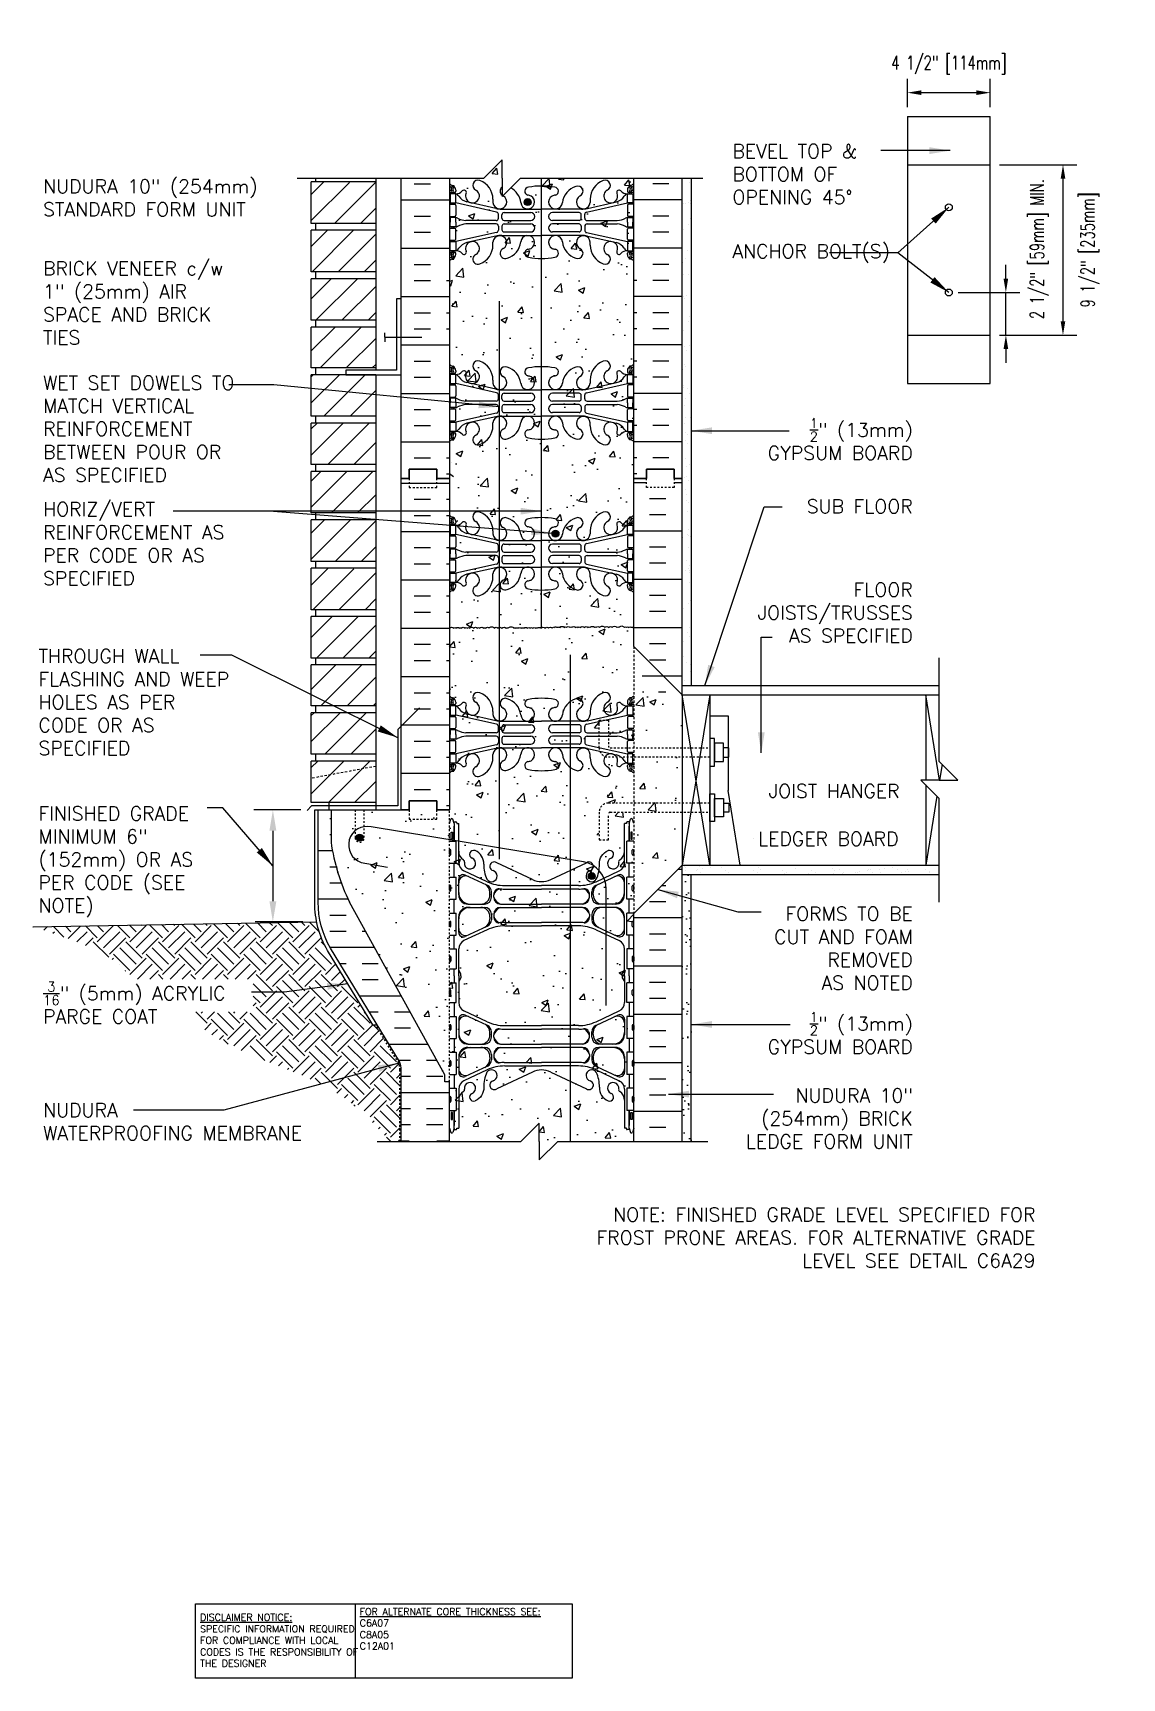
# Model space of a CAD drawing. Header units: inches. Extents: x 112.5 to 171.6, y -23.4 to 65.9.
import ezdxf
from ezdxf.enums import TextEntityAlignment as Align

# ---------------------------------------------------------------- set-up
doc = ezdxf.new("R2010")
doc.units = ezdxf.units.IN
doc.header["$LTSCALE"] = 0.5
doc.header["$MEASUREMENT"] = 0
for name, pattern in [('DASHED2', [0.375, 0.25, -0.125]), ('DASHEDX2', [1.5, 1, -0.5]), ('HIDDEN2', [0.1875, 0.125, -0.0625])]:
    doc.linetypes.add(name, pattern=pattern)
for name, color, linetype in [('HATCH', 12, 'Continuous'), ('Hidden2', 12, 'HIDDEN2'), ('LINE15', 9, 'Continuous'), ('LINE18', 9, 'Continuous'), ('line25', 2, 'Continuous'), ('LINE3', 3, 'Continuous'), ('LINE50', 5, 'Continuous'), ('LINE9', 9, 'Continuous'), ('TEXT', 4, 'Continuous'), ('Web_Edge', 9, 'Continuous')]:
    doc.layers.add(name, color=color, linetype=linetype)
doc.styles.add('DIM', font='romans.shx', dxfattribs={"width": 0.7})
doc.styles.add('ROMANS', font='romans.shx', dxfattribs={"height": 1.125})
doc.styles.get("Standard").update_dxf_attribs({"font": 'romans.shx', "height": 1.125})
doc.dimstyles.new('ext_12', dxfattribs={"dimscale": 12, "dimtxt": 0.09375, "dimasz": 0.09375, "dimexe": 0.09375, "dimexo": 0.0625, "dimgap": 0.0625, "dimtad": 1, "dimdec": 1, "dimzin": 3, "dimdsep": 46, "dimlunit": 4, "dimtxsty": 'DIM', "dimcen": 0.09, "dimdle": 0.09375, "dimclrt": 4, "dimadec": 0, "dimazin": 0, "dimtfac": 1, "dimtdec": 1, "dimtmove": 2, "dimatfit": 3, "dimfxl": 0, "dimfrac": 2, "dimtolj": 1, "dimtzin": 0, "dimarcsym": 0})
doc.dimstyles.new('ext_8', dxfattribs={"dimscale": 8, "dimtxt": 0.09375, "dimasz": 0.09375, "dimexe": 0.09375, "dimexo": 0.0625, "dimgap": 0.0625, "dimtad": 1, "dimdec": 1, "dimzin": 3, "dimdsep": 46, "dimlunit": 4, "dimtxsty": 'DIM', "dimcen": 0.09, "dimdle": 0.09375, "dimclrt": 4, "dimadec": 0, "dimazin": 0, "dimtfac": 1, "dimtdec": 1, "dimtmove": 2, "dimatfit": 3, "dimfxl": 0, "dimfrac": 2, "dimtolj": 1, "dimtzin": 0, "dimarcsym": 0})

msp = doc.modelspace()

# ---------------------------------------------------------------- texts
at = {"layer": 'TEXT', "style": 'ROMANS'}
for s, p in [(' JOIST HANGER', (151.931, 24.763)), (' LEDGER BOARD', (151.358, 22.171))]:
    msp.add_text(s, height=0.75, dxfattribs=at).set_placement(p, align=Align.MIDDLE_LEFT)
at = {"layer": 'TEXT', "char_height": 0.75, "style": 'ROMANS'}
for s, insert, width, attachment_point in [('BEVEL TOP & BOTTOM OF OPENING 45%%D', (150.474, 58.248), 8.21011, 4), ('NUDURA 10" (254mm) STANDARD FORM UNIT', (113.067, 56.96), 13.45817, 4), ('ANCHOR BOLT(S)', (150.474, 53.939), 8.21011, 4), ('BRICK VENEER c/w 1" (25mm) AIR SPACE AND BRICK TIES', (113.067, 51.257), 12.30653, 4), ('WET SET DOWELS TO MATCH VERTICAL REINFORCEMENT BETWEEN POUR OR AS SPECIFIED', (113.067, 44.42), 11.54376, 4), ('\\A1;{\\H0.7x;\\S1/2;}" (13mm) GYPSUM BOARD', (160.265, 43.864), 9.39247, 6), ('HORIZ/VERT REINFORCEMENT AS PER CODE OR AS SPECIFIED', (113.067, 38.185), 11.01551, 4), ('\\A1;{\\H1x;SUB FLOOR}', (160.265, 40.215), 11.43486, 6), ('\\A1;FLOOR JOISTS/TRUSSES \\PAS SPECIFIED', (160.265, 34.443), 11.43486, 6), ('THROUGH WALL FLASHING AND WEEP HOLES AS PER CODE OR AS SPECIFIED', (112.818, 29.588), 11.43486, 4), ('FINISHED GRADE MINIMUM 6" (152mm) OR AS PER CODE (SEE NOTE)', (112.818, 20.92), 10.75183, 4), ('FORMS TO BE \\PCUT AND FOAM REMOVED \\PAS NOTED', (160.265, 16.225), 11.43486, 6), ('\\A1;{\\H0.7x;\\S3/16;}" (5mm) ACRYLIC PARGE COAT', (113.067, 13.277), 11.05913, 4), ('\\A1;{\\H0.7x;\\S1/2;}" (13mm) GYPSUM BOARD', (160.265, 11.632), 9.11087, 6), ('\\A1;NUDURA 10" (254mm) BRICK LEDGE FORM UNIT', (160.265, 6.984), 12.01823, 6), ('NUDURA \\PWATERPROOFING MEMBRANE ', (113.067, 6.815), 15.77119, 4), ('\\A1;NOTE: FINISHED GRADE LEVEL SPECIFIED FOR FROST PRONE AREAS. FOR ALTERNATIVE GRADE LEVEL SEE DETAIL C6A29', (166.922, 0.52), 27.2137, 6)]:
    msp.add_mtext(s, dxfattribs=dict(at, insert=insert, width=width, attachment_point=attachment_point))
at = {"layer": 'TEXT', "char_height": 0.375, "attachment_point": 4}
for s, insert, width in [('{\\LFOR ALTERNATE CORE THICKNESS SEE:\\P}C6A07\\PC8A05\\PC12A01', (130.253, -20.716), 15.5553), ('{\\LDISCLAIMER NOTICE:}\\PSPECIFIC INFORMATION REQUIRED FOR COMPLIANCE WITH LOCAL CODES IS THE RESPONSIBILITY OF THE DESIGNER', (121.591, -21.343), 9.3349)]:
    msp.add_mtext(s, dxfattribs=dict(at, insert=insert, width=width))

# ---------------------------------------------------------------- blocks, each defined once
blk = doc.blocks.new('*D1')
at = {"layer": 'Defpoints', "color": 0}
for p in [(162.223, 51.824), (165.318, 51.824), (164.473, 49.512)]:
    blk.add_point(p, dxfattribs=at)
at = {"layer": 'TEXT', "color": 0, "lineweight": -2}
for p, q in [((165.318, 52.574), (165.318, 53.324)), ((162.723, 51.824), (166.068, 51.824)), ((165.318, 49.512), (165.318, 51.824)), ((164.973, 49.512), (166.068, 49.512)), ((165.318, 48.762), (165.318, 48.012))]:
    blk.add_line(p, q, dxfattribs=at)
at = {"layer": 'TEXT', "color": 0}
for points in [[(165.193, 52.574), (165.443, 52.574), (165.318, 51.824)], [(165.193, 48.762), (165.443, 48.762), (165.318, 49.512)]]:
    blk.add_solid(points, dxfattribs=at)
at = {"layer": 'TEXT', "color": 4, "insert": (167.132, 54.182), "char_height": 0.75, "attachment_point": 5, "rotation": 90, "style": 'DIM'}
blk.add_mtext('\\A1;2 1/2" [59mm] MIN.', dxfattribs=at)
blk = doc.blocks.new('*D2')
at = {"layer": 'Defpoints', "color": 0}
for p in [(164.473, 58.762), (164.473, 49.512), (168.417, 49.512)]:
    blk.add_point(p, dxfattribs=at)
at = {"layer": 'TEXT', "color": 0, "lineweight": -2}
for p, q in [((164.973, 58.762), (169.167, 58.762)), ((168.417, 58.012), (168.417, 50.262)), ((164.973, 49.512), (169.167, 49.512))]:
    blk.add_line(p, q, dxfattribs=at)
at = {"layer": 'TEXT', "color": 0}
for points in [[(168.292, 58.012), (168.542, 58.012), (168.417, 58.762)], [(168.292, 50.262), (168.542, 50.262), (168.417, 49.512)]]:
    blk.add_solid(points, dxfattribs=at)
at = {"layer": 'TEXT', "color": 4, "insert": (169.88, 54.137), "char_height": 0.75, "attachment_point": 5, "rotation": 90, "style": 'DIM'}
blk.add_mtext('\\A1;9 1/2" [235mm]', dxfattribs=at)
blk = doc.blocks.new('*D3')
at = {"layer": 'Defpoints', "color": 0}
for p in [(159.973, 62.672), (159.973, 61.387), (164.473, 61.387)]:
    blk.add_point(p, dxfattribs=at)
at = {"layer": 'TEXT', "color": 0, "lineweight": -2}
for p, q in [((159.973, 61.887), (159.973, 63.422)), ((164.473, 61.887), (164.473, 63.422)), ((163.723, 62.672), (160.723, 62.672))]:
    blk.add_line(p, q, dxfattribs=at)
at = {"layer": 'TEXT', "color": 0}
for points in [[(160.723, 62.797), (160.723, 62.547), (159.973, 62.672)], [(163.723, 62.797), (163.723, 62.547), (164.473, 62.672)]]:
    blk.add_solid(points, dxfattribs=at)
at = {"layer": 'TEXT', "color": 4, "insert": (162.223, 64.172), "char_height": 0.75, "attachment_point": 5, "style": 'DIM'}
blk.add_mtext('\\A1;4 1/2" [114mm]', dxfattribs=at)

# ---------------------------------------------------------------- dimensions: what is measured, and where the dimension line sits
at = {"layer": 'TEXT'}
dim = msp.add_linear_dim(base=(159.973, 62.672), p1=(164.473, 61.387), p2=(159.973, 61.387), dimstyle='ext_8', dxfattribs=at)
dim.commit()
dim.dimension.update_dxf_attribs({"geometry": '*D3', "text_midpoint": (162.223, 64.172), "dimtype": 160})
dim = msp.add_linear_dim(base=(168.416621869, 49.511606051), p1=(164.472862074, 58.761606051), p2=(164.472862074, 49.511606051), angle=90, dimstyle='ext_8', dxfattribs=at)
dim.commit()
dim.dimension.update_dxf_attribs({"geometry": '*D2', "text_midpoint": (169.879782665, 54.136606051), "dimtype": 160})
dim = msp.add_linear_dim(base=(165.318, 51.824), p1=(164.473, 49.512), p2=(162.223, 51.824), angle=90, text='<> MIN.', dimstyle='ext_8', dxfattribs=at)
dim.commit()
dim.dimension.update_dxf_attribs({"geometry": '*D1', "text_midpoint": (167.132, 54.182), "dimtype": 160})

# ---------------------------------------------------------------- hatches: boundary and pattern name
at = {"layer": 'HATCH', "linetype": 'Continuous'}
h = msp.add_hatch(dxfattribs=at)
h.set_pattern_fill('AR-CONC', color=256, scale=0.5, style=0)
edge = h.paths.add_edge_path()
edge.add_line((145.121, 41.734), (145.121, 58.028))
edge.add_line((145.121, 58.028), (138.985, 58.028))
edge.add_line((138.985, 58.028), (137.985, 57.028))
edge.add_line((137.985, 57.028), (137.985, 58.028))
edge.add_line((137.985, 58.028), (137.985, 59.028))
edge.add_line((137.985, 59.028), (136.985, 58.028))
edge.add_line((136.985, 58.028), (135.121, 58.028))
edge.add_line((135.121, 58.028), (135.121, 41.991))
edge.add_line((135.121, 41.991), (135.146, 41.975))
edge.add_line((135.146, 41.975), (135.121, 41.975))
edge.add_line((135.121, 41.975), (135.121, 41.734))
edge.add_line((135.121, 41.734), (135.121, 33.6))
edge.add_spline(control_points=[(135.121, 33.6), (135.247, 33.536), (135.444, 33.434), (135.701, 33.721), (136.054, 33.426), (136.421, 33.699), (136.675, 33.426), (136.934, 33.62), (137.182, 33.409), (137.38, 33.549), (137.563, 33.566), (137.651, 33.442), (137.789, 33.405), (137.892, 33.529), (138.021, 33.578), (138.138, 33.614), (138.2, 33.59), (138.234, 33.547), (138.25, 33.492), (138.321, 33.467), (138.416, 33.443), (138.567, 33.434), (138.69, 33.509), (138.798, 33.517), (138.867, 33.529), (138.949, 33.513), (139.044, 33.468), (139.129, 33.429), (139.221, 33.424), (139.254, 33.514), (139.358, 33.531), (139.425, 33.592), (139.505, 33.584), (139.594, 33.587), (139.698, 33.583), (139.779, 33.545), (139.897, 33.482), (140.061, 33.469), (140.214, 33.536), (140.347, 33.612), (140.484, 33.629), (140.608, 33.636), (140.698, 33.609), (140.75, 33.522), (140.857, 33.456), (141.05, 33.396), (141.206, 33.472), (141.31, 33.523)], knot_values=[0, 0, 0, 0, 0.36882, 0.580962, 0.956064, 1.413946, 1.635694, 1.852394, 2.204033, 2.360582, 2.542219, 2.677797, 2.79395, 2.907785, 3.117226, 3.20968, 3.262351, 3.303115, 3.370216, 3.421138, 3.515057, 3.674522, 3.85319, 3.927977, 3.999794, 4.060692, 4.173001, 4.317056, 4.339836, 4.436406, 4.53825, 4.640095, 4.685656, 4.773056, 4.912503, 4.988734, 5.039656, 5.313971, 5.43662, 5.538465, 5.77077, 5.839112, 5.911139, 6.039898, 6.121993, 6.287819, 6.61794, 6.61794, 6.61794, 6.61794], degree=3, periodic=0)
edge.add_spline(control_points=[(141.31, 33.523), (141.324, 33.529), (141.372, 33.545), (141.425, 33.592), (141.505, 33.584), (141.594, 33.587), (141.698, 33.583), (141.779, 33.545), (141.897, 33.482), (142.061, 33.469), (142.214, 33.536), (142.347, 33.612), (142.484, 33.629), (142.608, 33.636), (142.698, 33.608), (142.749, 33.522), (142.857, 33.455), (143.013, 33.42), (143.142, 33.408), (143.216, 33.401)], knot_values=[4.491613, 4.491613, 4.491613, 4.491613, 4.53825, 4.640095, 4.685656, 4.773056, 4.912503, 4.988734, 5.039656, 5.313971, 5.43662, 5.538465, 5.77077, 5.839112, 5.911139, 6.039898, 6.121993, 6.287819, 6.511014, 6.511014, 6.511014, 6.511014], degree=3, periodic=0)
edge.add_spline(control_points=[(143.216, 33.401), (143.29, 33.408), (143.418, 33.42), (143.574, 33.455), (143.682, 33.522), (143.733, 33.608), (143.823, 33.636), (143.947, 33.629), (144.084, 33.612), (144.217, 33.536), (144.37, 33.469), (144.534, 33.482), (144.652, 33.545), (144.733, 33.583), (144.837, 33.587), (144.926, 33.584), (145.007, 33.592), (145.059, 33.545), (145.107, 33.529), (145.121, 33.523)], knot_values=[4.491613, 4.491613, 4.491613, 4.491613, 4.714808, 4.880634, 4.962729, 5.091488, 5.163515, 5.231857, 5.464162, 5.566007, 5.688656, 5.962971, 6.013893, 6.090124, 6.229571, 6.316971, 6.362532, 6.464377, 6.511014, 6.511014, 6.511014, 6.511014], degree=3, periodic=0)
edge.add_line((145.121, 33.523), (145.121, 41.734))
at = {"layer": 'HATCH'}
h = msp.add_hatch(dxfattribs=at)
h.set_pattern_fill('INSUL', color=256, scale=7, style=0)
h.set_pattern_definition([(0, (-2791.0402, -373.275), (0, 2.625), []), (0, (-2791.0402, -372.4), (0, 2.625), [0.875, -0.875]), (0, (-2791.0402, -371.525), (0, 2.625), [0.875, -0.875])])
h.paths.add_polyline_path([(132.496, 23.734), (132.934, 23.734), (132.934, 24.234), (134.434, 24.234), (134.434, 23.734), (135.121, 23.734), (135.121, 41.734), (134.434, 41.734), (134.434, 42.234), (132.934, 42.234), (132.934, 41.734), (132.496, 41.734)])
h = msp.add_hatch(dxfattribs=at)
h.set_pattern_fill('INSUL', color=256, scale=7, style=0)
h.set_pattern_definition([(0, (25.2317, -8.359), (0, 2.625), []), (0, (25.2317, -7.484), (0, 2.625), [0.875, -0.875]), (0, (25.2317, -6.609), (0, 2.625), [0.875, -0.875])])
h.paths.add_polyline_path([(147.746, 41.734), (147.309, 41.734), (147.309, 41.234), (145.809, 41.234), (145.809, 41.734), (145.121, 41.734), (145.121, 31.484), (147.746, 28.859), (147.746, 29.984)])
h.paths.add_polyline_path([(147.746, 20.734), (145.121, 18.109), (145.121, 5.734), (147.746, 5.734)])
at = {"layer": 'HATCH', "linetype": 'Continuous'}
h = msp.add_hatch(dxfattribs=at)
h.set_pattern_fill('AR-CONC', color=256, scale=0.5, style=0)
edge = h.paths.add_edge_path()
edge.add_line((145.121, 23.609), (143.846, 23.609))
edge.add_arc((143.846, 23.509), 0.1, 90, 180)
edge.add_line((143.746, 23.509), (143.746, 22.109))
edge.add_line((143.746, 22.109), (143.246, 22.109))
edge.add_line((143.246, 22.109), (143.246, 23.609))
edge.add_arc((143.746, 23.609), 0.5, 90, 180, ccw=False)
edge.add_line((143.746, 24.109), (145.121, 24.109))
edge.add_line((145.121, 24.109), (145.121, 26.609))
edge.add_line((145.121, 26.609), (143.746, 26.609))
edge.add_arc((143.746, 27.109), 0.5, 180, 270, ccw=False)
edge.add_line((143.246, 27.109), (143.246, 28.609))
edge.add_line((143.246, 28.609), (143.746, 28.609))
edge.add_line((143.746, 28.609), (143.746, 27.209))
edge.add_arc((143.846, 27.209), 0.1, 180, 270)
edge.add_line((143.846, 27.109), (145.121, 27.109))
edge.add_line((145.121, 27.109), (145.121, 32.609))
edge.add_line((145.121, 32.609), (145.121, 33.523))
edge.add_spline(control_points=[(145.121, 33.523), (145.107, 33.529), (145.059, 33.545), (145.007, 33.592), (144.926, 33.584), (144.837, 33.587), (144.733, 33.583), (144.652, 33.545), (144.534, 33.482), (144.37, 33.469), (144.217, 33.536), (144.084, 33.612), (143.947, 33.629), (143.823, 33.636), (143.733, 33.608), (143.682, 33.522), (143.574, 33.455), (143.418, 33.42), (143.29, 33.408), (143.216, 33.401)], knot_values=[4.491613, 4.491613, 4.491613, 4.491613, 4.53825, 4.640095, 4.685656, 4.773056, 4.912503, 4.988734, 5.039656, 5.313971, 5.43662, 5.538465, 5.77077, 5.839112, 5.911139, 6.039898, 6.121993, 6.287819, 6.511014, 6.511014, 6.511014, 6.511014], degree=3, periodic=0)
edge.add_spline(control_points=[(143.216, 33.401), (143.142, 33.408), (143.013, 33.42), (142.857, 33.455), (142.749, 33.522), (142.698, 33.608), (142.608, 33.636), (142.484, 33.629), (142.347, 33.612), (142.214, 33.536), (142.061, 33.469), (141.897, 33.482), (141.779, 33.545), (141.698, 33.583), (141.594, 33.587), (141.505, 33.584), (141.425, 33.592), (141.372, 33.545), (141.324, 33.529), (141.31, 33.523)], knot_values=[4.491613, 4.491613, 4.491613, 4.491613, 4.714808, 4.880634, 4.962729, 5.091488, 5.163515, 5.231857, 5.464162, 5.566007, 5.688656, 5.962971, 6.013893, 6.090124, 6.229571, 6.316971, 6.362532, 6.464377, 6.511014, 6.511014, 6.511014, 6.511014], degree=3, periodic=0)
edge.add_spline(control_points=[(141.31, 33.523), (141.206, 33.472), (141.05, 33.396), (140.857, 33.456), (140.75, 33.522), (140.698, 33.609), (140.608, 33.636), (140.484, 33.629), (140.347, 33.612), (140.214, 33.536), (140.061, 33.469), (139.897, 33.482), (139.779, 33.545), (139.698, 33.583), (139.594, 33.587), (139.505, 33.584), (139.425, 33.592), (139.358, 33.531), (139.254, 33.514), (139.221, 33.424), (139.129, 33.429), (139.044, 33.468), (138.949, 33.513), (138.867, 33.529), (138.798, 33.517), (138.69, 33.509), (138.567, 33.434), (138.416, 33.443), (138.321, 33.467), (138.25, 33.492), (138.234, 33.547), (138.2, 33.59), (138.138, 33.614), (138.021, 33.578), (137.892, 33.529), (137.789, 33.405), (137.651, 33.442), (137.563, 33.566), (137.38, 33.549), (137.182, 33.409), (136.934, 33.62), (136.675, 33.426), (136.421, 33.699), (136.054, 33.426), (135.701, 33.721), (135.444, 33.434), (135.247, 33.536), (135.121, 33.6)], knot_values=[0, 0, 0, 0, 0.330121, 0.495947, 0.578042, 0.706801, 0.778828, 0.84717, 1.079475, 1.18132, 1.303969, 1.578284, 1.629206, 1.705437, 1.844884, 1.932284, 1.977845, 2.07969, 2.181534, 2.278104, 2.300884, 2.444939, 2.557248, 2.618146, 2.689963, 2.76475, 2.943417, 3.102883, 3.196802, 3.247724, 3.314825, 3.355589, 3.40826, 3.500714, 3.710155, 3.82399, 3.940143, 4.075721, 4.257358, 4.413907, 4.765546, 4.982246, 5.203994, 5.661876, 6.036978, 6.24912, 6.61794, 6.61794, 6.61794, 6.61794], degree=3, periodic=0)
edge.add_line((135.121, 33.6), (135.121, 23.734))
edge.add_line((135.121, 23.734), (135.121, 8.984))
edge.add_line((135.121, 8.984), (135.121, 5.734))
edge.add_line((135.121, 5.734), (138.994, 5.734))
edge.add_line((138.994, 5.734), (139.994, 6.734))
edge.add_line((139.994, 6.734), (139.994, 5.734))
edge.add_line((139.994, 5.734), (139.994, 4.734))
edge.add_line((139.994, 4.734), (140.994, 5.734))
edge.add_line((140.994, 5.734), (145.121, 5.734))
edge.add_line((145.121, 5.734), (145.121, 18.109))
edge.add_line((145.121, 18.109), (145.121, 23.609))
at = {"layer": 'HATCH'}
h = msp.add_hatch(dxfattribs=at)
h.set_pattern_fill('AR-CONC', color=256, scale=0.5, style=0)
h.set_pattern_definition([(50, (11.6974, -129.9048), (3.5863, -0.31376), [0.375, -4.125]), (355, (11.6974, -129.9048), (-0.693757, 3.76096), [0.3, -3.3]), (100.4514, (11.9962, -129.931), (2.892547, 3.4472), [0.3187, -3.50571]), (46.1842, (11.6974, -128.905), (5.336205, -0.827595), [0.5625, -6.1875]), (96.6356, (12.142, -128.974), (4.67331, 4.87059), [0.47805, -5.25856]), (351.1842, (11.6974, -128.905), (4.67331, 4.8706), [0.45, -4.95]), (21, (12.1974, -129.1548), (2.984535, -2.013094), [0.375, -4.125]), (326, (12.1974, -129.1548), (1.216577, 3.62575), [0.3, -3.3]), (71.4514, (12.446, -129.3226), (4.201113, 1.61265), [0.3187, -3.50571]), (37.5, (11.6974, -129.9048), (0.060799, 1.664469), [0, -3.26, 0, -3.35, 0, -3.3125]), (7.5, (11.6974, -129.9048), (1.315348, 1.972059), [0, -1.91, 0, -3.185, 0, -1.2625]), (327.5, (10.5824, -129.9048), (2.669112, -0.112774), [0, -1.25, 0, -3.9, 0, -5.175]), (317.5, (10.0824, -129.9048), (2.91593, 0.500525), [0, -1.625, 0, -2.59, 0, -3.675])])
h.paths.add_polyline_path([(147.746, 27.422), (145.121, 27.422), (145.121, 23.297), (147.746, 23.297)])
h.paths.add_polyline_path([(147.746, 21.859), (147.746, 22.797), (145.121, 22.797), (145.121, 19.234)])
h.paths.add_polyline_path([(145.121, 31.484), (145.121, 27.922), (147.746, 27.922), (147.746, 28.859)])
h = msp.add_hatch(dxfattribs=at)
h.set_pattern_fill('INSUL', color=256, scale=7, style=0)
h.set_pattern_definition([(0, (-2867.3693, -416.8478), (0, 2.625), []), (0, (-2867.3693, -415.9728), (0, 2.625), [0.875, -0.875]), (0, (-2867.3693, -415.0978), (0, 2.625), [0.875, -0.875])])
h.paths.add_polyline_path([(129.696, 18.734, -0.079579), (128.696, 21.984), (128.696, 23.734), (127.996, 23.734), (127.996, 18.734, 0.131652), (128.666, 16.234), (132.404, 10.084, -0.10438), (132.496, 9.609), (132.496, 5.734), (132.934, 5.734), (132.934, 6.234), (134.434, 6.234), (134.434, 5.734), (135.121, 5.734), (135.121, 8.984), (134.871, 8.984), (134.871, 9.359)])
h = msp.add_hatch(dxfattribs=at)
h.set_pattern_fill('AR-CONC', color=256, scale=0.5, style=0)
h.set_pattern_definition([(50, (-2867.3693, -416.8478), (3.586301, -0.3137607), [0.375, -4.125]), (355, (-2867.3693, -416.848), (-0.6937567, 3.7609607), [0.3, -3.3]), (100.4514, (-2867.0705, -416.874), (2.892547, 3.4471977), [0.318701, -3.5057106]), (46.1842, (-2867.3693, -415.848), (5.336205, -0.827595), [0.5625, -6.1875]), (96.6356, (-2866.9247, -415.917), (4.6733135, 4.870589), [0.478051, -5.258565]), (351.1842, (-2867.3693, -415.848), (4.67331, 4.870593), [0.45, -4.95]), (21, (-2866.8693, -416.0978), (2.9845353, -2.0130945), [0.375, -4.125]), (326, (-2866.8693, -416.098), (1.2165767, 3.6257502), [0.3, -3.3]), (71.4514, (-2866.6206, -416.2656), (4.201113, 1.6126525), [0.318701, -3.5057106]), (37.5, (-2867.3693, -416.8478), (0.0607993, 1.66446927), [0, -3.26, 0, -3.35, 0, -3.3125]), (7.5, (-2867.3693, -416.8478), (1.3153477, 1.9720586), [0, -1.91, 0, -3.185, 0, -1.2625]), (327.5, (-2868.4843, -416.8478), (2.6691122, -0.11277436), [0, -1.25, 0, -3.9, 0, -5.175]), (317.5, (-2868.9843, -416.8478), (2.9159308, 0.500525), [0, -1.625, 0, -2.59, 0, -3.675])])
h.paths.add_polyline_path([(134.871, 9.359), (134.871, 8.984), (135.121, 8.984), (135.121, 23.734), (130.496, 23.734), (130.496, 22.234, -1), (129.996, 22.234), (129.996, 23.734), (128.696, 23.734), (128.696, 21.984, 0.079579), (129.696, 18.734)])
h = msp.add_hatch(dxfattribs=at)
h.set_pattern_fill('AR-SAND', color=256, scale=0.5, style=0)
h.set_pattern_definition([(37.5, (125.32, -7.1404), (-0.031497, 0.963412), [0, -0.76, 0, -0.85, 0, -0.8125]), (7.5, (125.32, -7.1404), (0.88489, 1.411073), [0, -0.41, 0, -0.685, 0, -0.2625]), (327.5, (124.705, -7.1404), (1.55707, 0.00283), [0, -0.25, 0, -0.9, 0, -1.175]), (317.5, (124.705, -7.1404), (1.503063, 0.43884), [0, -0.125, 0, -0.59, 0, -0.675])])
h.paths.add_polyline_path([(148.246, 19.923), (148.153, 20.234), (147.746, 20.234), (147.746, 5.734), (148.246, 5.734)])
h = msp.add_hatch(dxfattribs=at)
h.set_pattern_fill('EARTH', color=256, scale=5, angle=45, style=0)
edge = h.paths.add_edge_path()
edge.add_spline(control_points=[(120.838, 12.772), (121.545, 11.97), (124.262, 10.078), (128.79, 9.233), (131.231, 6.481), (131.894, 5.734)], knot_values=[0, 0, 0, 0, 1.96074, 9.898371, 12.854753, 12.854753, 12.854753, 12.854753], degree=3, periodic=0)
edge.add_line((131.894, 5.734), (132.436, 5.734))
edge.add_line((132.436, 5.734), (132.436, 9.617))
edge.add_arc((131.484, 9.634), 0.952, 358.95484, 381.97412)
edge.add_line((132.367, 9.991), (131.099, 12.077))
edge.add_line((131.099, 12.077), (130.956, 12.077))
edge.add_line((130.956, 12.077), (128.505, 16.109))
edge.add_arc((132.996, 18.705), 5.187, 191.64391, 210.02356, ccw=False)
edge.add_line((127.916, 17.658), (112.516, 17.389))
edge.add_spline(control_points=[(112.516, 17.389), (113.791, 16.989), (115.491, 16.455), (116.971, 15.532), (117.331, 15.285)], knot_values=[17.541452, 17.541452, 17.541452, 17.541452, 21.506195, 22.826916, 22.826916, 22.826916, 22.826916], degree=3, periodic=0)
edge.add_line((117.331, 15.285), (117.829, 14.557))
edge.add_line((117.829, 14.557), (124.476, 14.557))
edge.add_line((124.476, 14.557), (124.476, 12.772))
edge.add_line((124.476, 12.772), (120.838, 12.772))
at = {"layer": 'LINE3'}
for points in [[(139.178, 56.736, 1), (139.553, 56.736, 1)], [(140.69, 38.736, 1), (141.065, 38.736, 1)], [(130.434, 22.234, 1), (130.059, 22.234, 1)], [(143.027, 20.146, 1), (142.652, 20.146, 1)]]:
    msp.add_hatch(color=256, dxfattribs=at).paths.add_polyline_path(points)

# ---------------------------------------------------------------- linework, layer by layer
at = {"layer": 'HATCH'}
for p, q in [((127.621, 57.144), (128.303, 57.825)), ((127.621, 55.73), (129.692, 57.8)), ((128.881, 55.575), (131.106, 57.8)), ((133.21, 57.725), (134.085, 57.725)), ((147.033, 57.725), (146.158, 57.725)), ((148.013, 57.987), (148.013, 57.987)), ((148.148, 57.78), (148.148, 57.78)), ((130.295, 55.575), (131.121, 56.401)), ((132.496, 56.85), (135.121, 56.85)), ((147.746, 56.85), (145.121, 56.85)), ((147.807, 56.665), (147.807, 56.665)), ((147.919, 56.659), (147.919, 56.659)), ((148.067, 56.699), (148.067, 56.699)), ((148.18, 56.817), (148.18, 56.817)), ((148.207, 56.682), (148.207, 56.682)), ((133.21, 55.975), (134.085, 55.975)), ((147.033, 55.975), (146.158, 55.975)), ((148.112, 55.541), (148.112, 55.541)), ((148.211, 55.853), (148.211, 55.853)), ((127.621, 54.315), (128.506, 55.2)), ((127.67, 52.95), (129.92, 55.2)), ((129.084, 52.95), (131.121, 54.987)), ((133.21, 55.1), (134.085, 55.1)), ((147.033, 55.1), (146.158, 55.1)), ((147.821, 55.22), (147.821, 55.22)), ((148.243, 54.89), (148.243, 54.89)), ((132.496, 54.225), (135.121, 54.225)), ((147.746, 54.225), (145.121, 54.225)), ((147.929, 53.669), (147.929, 53.669)), ((148.05, 54.108), (148.05, 54.108)), ((130.499, 52.95), (131.121, 53.573)), ((133.21, 53.35), (134.085, 53.35)), ((147.033, 53.35), (146.158, 53.35)), ((147.778, 53.443), (147.778, 53.443)), ((147.844, 52.786), (147.844, 52.786)), ((148.104, 52.821), (148.104, 52.821)), ((127.621, 51.487), (128.709, 52.575)), ((127.874, 50.325), (130.124, 52.575)), ((129.288, 50.325), (131.121, 52.159)), ((133.21, 52.475), (134.085, 52.475)), ((134.96, 52.475), (135.121, 52.475)), ((145.283, 52.475), (145.121, 52.475)), ((147.033, 52.475), (146.158, 52.475)), ((132.496, 51.6), (135.121, 51.6)), ((147.746, 51.6), (145.121, 51.6)), ((147.767, 51.782), (147.767, 51.782)), ((147.798, 51.609), (147.798, 51.609)), ((147.89, 51.525), (147.89, 51.525)), ((147.978, 51.648), (147.978, 51.648)), ((130.702, 50.325), (131.121, 50.744)), ((133.21, 50.725), (134.085, 50.725)), ((134.96, 50.725), (135.121, 50.725)), ((145.283, 50.725), (145.121, 50.725)), ((147.033, 50.725), (146.158, 50.725)), ((148.087, 50.229), (148.087, 50.229)), ((148.17, 50.53), (148.17, 50.53)), ((127.621, 48.659), (128.913, 49.95)), ((128.107, 47.73), (130.327, 49.95)), ((129.521, 47.73), (131.121, 49.33)), ((133.21, 49.85), (134.085, 49.85)), ((134.96, 49.85), (135.121, 49.85)), ((145.283, 49.85), (145.121, 49.85)), ((147.033, 49.85), (146.158, 49.85)), ((147.846, 49.749), (147.846, 49.749)), ((132.496, 48.975), (135.121, 48.975)), ((147.746, 48.975), (145.121, 48.975)), ((147.757, 48.592), (147.757, 48.592)), ((147.881, 48.907), (147.881, 48.907)), ((147.987, 48.658), (147.987, 48.658)), ((148.142, 48.942), (148.142, 48.942)), ((127.621, 47.244), (127.732, 47.355)), ((127.621, 45.83), (129.146, 47.355)), ((130.935, 47.73), (131.121, 47.916)), ((133.21, 48.1), (134.085, 48.1)), ((145.283, 48.1), (145.121, 48.1)), ((147.033, 48.1), (146.158, 48.1)), ((147.789, 47.629), (147.789, 47.629)), ((147.866, 47.915), (147.866, 47.915)), ((147.958, 47.83), (147.958, 47.83)), ((128.31, 45.105), (130.535, 47.33)), ((129.725, 45.105), (131.121, 46.502)), ((133.21, 47.225), (134.085, 47.225)), ((145.283, 47.225), (145.121, 47.225)), ((147.033, 47.225), (146.158, 47.225)), ((147.82, 46.665), (147.82, 46.665)), ((147.825, 46.771), (147.825, 46.771)), ((148.036, 46.637), (148.036, 46.637)), ((132.496, 46.35), (135.121, 46.35)), ((147.746, 46.35), (145.121, 46.35)), ((147.852, 45.702), (147.852, 45.702)), ((147.915, 46.054), (147.915, 46.054)), ((148.124, 46.35), (148.124, 46.35)), ((127.621, 44.416), (127.935, 44.73)), ((127.621, 43.002), (129.35, 44.73)), ((128.514, 42.48), (130.764, 44.73)), ((133.21, 45.475), (134.085, 45.475)), ((145.283, 45.475), (145.121, 45.475)), ((147.033, 45.475), (146.158, 45.475)), ((147.883, 44.738), (147.883, 44.738)), ((147.918, 45.029), (147.918, 45.029)), ((148.179, 45.063), (148.179, 45.063)), ((148.229, 45.519), (148.229, 45.519)), ((133.21, 44.6), (134.085, 44.6)), ((145.283, 44.6), (145.121, 44.6)), ((147.033, 44.6), (146.158, 44.6)), ((147.915, 43.775), (147.915, 43.775)), ((147.934, 44.22), (147.934, 44.22)), ((148.026, 44.135), (148.026, 44.135)), ((129.928, 42.48), (131.121, 43.673)), ((132.496, 43.725), (135.121, 43.725)), ((147.746, 43.725), (145.121, 43.725)), ((148.045, 43.647), (148.045, 43.647)), ((127.621, 41.587), (128.139, 42.105)), ((127.621, 40.173), (129.553, 42.105)), ((128.717, 39.855), (130.967, 42.105)), ((133.21, 42.85), (134.085, 42.85)), ((134.96, 42.85), (135.121, 42.85)), ((134.96, 41.975), (135.121, 41.975)), ((135.121, 41.991), (135.344, 41.841)), ((135.256, 42.571), (135.256, 42.571)), ((145.283, 42.85), (145.121, 42.85)), ((145.283, 41.975), (145.121, 41.975)), ((147.033, 42.85), (146.158, 42.85)), ((147.755, 42.418), (147.755, 42.418)), ((147.946, 42.812), (147.946, 42.812)), ((147.983, 42.359), (147.983, 42.359)), ((148.161, 42.471), (148.161, 42.471)), ((147.883, 41.76), (147.883, 41.76)), ((147.956, 41.15), (147.956, 41.15)), ((147.978, 41.848), (147.978, 41.848)), ((148.094, 41.626), (148.094, 41.626)), ((148.216, 41.184), (148.216, 41.184)), ((130.131, 39.855), (131.121, 40.845)), ((148.003, 40.525), (148.003, 40.525)), ((148.009, 40.885), (148.009, 40.885)), ((148.095, 40.44), (148.095, 40.44)), ((127.621, 38.759), (128.342, 39.48)), ((127.621, 37.345), (129.756, 39.48)), ((128.921, 37.23), (131.121, 39.431)), ((148.041, 39.921), (148.041, 39.921)), ((147.792, 38.539), (147.792, 38.539)), ((148.051, 38.664), (148.051, 38.664)), ((148.072, 38.958), (148.072, 38.958)), ((148.104, 38.636), (148.104, 38.636)), ((148.198, 38.593), (148.198, 38.593)), ((130.335, 37.23), (131.121, 38.016)), ((147.748, 37.867), (147.748, 37.867)), ((148.104, 37.995), (148.104, 37.995)), ((127.621, 35.931), (128.546, 36.855)), ((127.71, 34.605), (129.935, 36.83)), ((147.941, 36.749), (147.941, 36.749)), ((147.993, 37.271), (147.993, 37.271)), ((148.071, 36.83), (148.071, 36.83)), ((148.135, 37.031), (148.135, 37.031)), ((148.163, 36.745), (148.163, 36.745)), ((129.124, 34.605), (131.121, 36.602)), ((147.775, 35.948), (147.775, 35.948)), ((148.152, 36.615), (148.152, 36.615)), ((148.167, 36.068), (148.167, 36.068)), ((130.538, 34.605), (131.121, 35.188)), ((147.758, 34.877), (147.758, 34.877)), ((148.12, 34.969), (148.12, 34.969)), ((148.198, 35.104), (148.198, 35.104)), ((127.621, 33.102), (128.749, 34.23)), ((127.913, 31.98), (130.163, 34.23)), ((147.829, 34.66), (147.829, 34.66)), ((148.23, 34.141), (148.23, 34.141)), ((148.236, 34.714), (148.236, 34.714)), ((129.327, 31.98), (131.121, 33.774)), ((148.03, 33.392), (148.03, 33.392)), ((148.139, 33.135), (148.139, 33.135)), ((148.162, 33.625), (148.162, 33.625)), ((148.231, 33.051), (148.231, 33.051)), ((130.742, 31.98), (131.121, 32.36)), ((147.806, 32.856), (147.806, 32.856)), ((127.621, 30.274), (128.952, 31.605)), ((128.146, 29.384), (130.367, 31.605)), ((147.753, 31.673), (147.753, 31.673)), ((147.812, 32.069), (147.812, 32.069)), ((147.999, 31.738), (147.999, 31.738)), ((148.188, 31.274), (148.188, 31.274)), ((148.21, 31.604), (148.21, 31.604)), ((129.561, 29.384), (131.121, 30.945)), ((147.866, 30.781), (147.866, 30.781)), ((130.975, 29.384), (131.121, 29.531)), ((149.246, 29.984), (147.746, 20.734)), ((149.246, 20.734), (147.746, 29.984)), ((161.721, 25.359), (160.971, 29.984)), ((127.621, 28.86), (127.771, 29.009)), ((127.621, 27.445), (129.186, 29.009)), ((128.35, 26.759), (130.6, 29.009)), ((129.764, 26.759), (131.121, 28.117)), ((127.621, 26.031), (127.975, 26.384)), ((127.621, 24.617), (129.389, 26.384)), ((128.553, 24.134), (130.803, 26.384)), ((161.858, 26.205), (161.721, 25.359)), ((129.967, 24.134), (131.121, 25.288)), ((161.579, 24.484), (160.971, 20.734)), ((147.866, 20.672), (147.866, 20.672)), ((147.958, 20.588), (147.958, 20.588)), ((148.671, 20.653), (148.671, 20.653)), ((148.862, 20.556), (148.862, 20.556)), ((149.269, 20.609), (149.269, 20.609)), ((149.896, 20.628), (149.896, 20.628)), ((149.948, 20.699), (149.948, 20.699)), ((150.021, 20.702), (150.021, 20.702)), ((150.208, 20.733), (150.208, 20.733)), ((151.33, 20.718), (151.33, 20.718)), ((151.897, 20.611), (151.897, 20.611)), ((152.609, 20.712), (152.609, 20.712)), ((153.927, 20.567), (153.927, 20.567)), ((155.928, 20.55), (155.928, 20.55)), ((158.745, 20.562), (158.745, 20.562)), ((159.151, 20.616), (159.151, 20.616)), ((159.83, 20.705), (159.83, 20.705)), ((147.923, 20.432), (147.923, 20.432)), ((148.52, 20.464), (148.52, 20.464)), ((148.602, 20.522), (148.602, 20.522)), ((148.73, 20.33), (148.73, 20.33)), ((150.077, 20.467), (150.077, 20.467)), ((150.288, 20.333), (150.288, 20.333)), ((151.634, 20.47), (151.634, 20.47)), ((151.845, 20.336), (151.845, 20.336)), ((151.989, 20.527), (151.989, 20.527)), ((152.006, 20.25), (152.006, 20.25)), ((153.191, 20.473), (153.191, 20.473)), ((153.315, 20.266), (153.315, 20.266)), ((153.402, 20.338), (153.402, 20.338)), ((154.594, 20.26), (154.594, 20.26)), ((154.748, 20.475), (154.748, 20.475)), ((154.959, 20.341), (154.959, 20.341)), ((155.944, 20.309), (155.944, 20.309)), ((156.02, 20.465), (156.02, 20.465)), ((156.305, 20.478), (156.305, 20.478)), ((156.459, 20.262), (156.459, 20.262)), ((156.516, 20.344), (156.516, 20.344)), ((157.138, 20.351), (157.138, 20.351)), ((157.253, 20.326), (157.253, 20.326)), ((157.399, 20.385), (157.399, 20.385)), ((157.805, 20.439), (157.805, 20.439)), ((157.862, 20.481), (157.862, 20.481)), ((157.958, 20.505), (157.958, 20.505)), ((158.073, 20.347), (158.073, 20.347)), ((158.484, 20.528), (158.484, 20.528)), ((158.532, 20.319), (158.532, 20.319)), ((159.419, 20.484), (159.419, 20.484)), ((159.63, 20.35), (159.63, 20.35)), ((159.883, 20.368), (159.883, 20.368)), ((159.959, 20.488), (159.959, 20.488)), ((160.051, 20.404), (160.051, 20.404)), ((160.976, 20.487), (160.976, 20.487)), ((161.187, 20.352), (161.187, 20.352)), ((161.192, 20.385), (161.192, 20.385)), ((131.252, 11.805), (130.981, 12.077))]:
    msp.add_line(p, q, dxfattribs=at)
for points in [[(135.121, 33.6, -0.520567), (135.352, 33.6, -0.520567), (135.473, 33.6, -0.520567), (135.657, 33.6, -0.520567), (135.761, 33.6, -0.520567), (135.971, 33.6, -0.520567), (136.097, 33.6, -0.520567), (136.223, 33.6, -0.520567), (136.433, 33.6, -0.520567), (136.643, 33.6, -0.520567), (136.764, 33.6, -0.520567), (136.989, 33.6, -0.520567), (137.084, 33.6, -0.520567), (137.272, 33.6, -0.520567), (137.551, 33.6, -0.520567), (137.76, 33.6, -0.520567), (137.96, 33.6, -0.520567), (138.206, 33.6, -0.520567), (138.316, 33.6, -0.520567), (138.623, 33.6, -0.520567), (138.728, 33.6, -0.520567), (138.843, 33.6, -0.520567), (138.964, 33.6, -0.520567), (139.053, 33.6, -0.520567), (139.168, 33.6, -0.520567), (139.347, 33.6, -0.520567), (139.494, 33.6, -0.520567), (139.646, 33.6, -0.520567), (139.803, 33.6, -0.520567), (139.903, 33.6, -0.520567), (140.081, 33.6, -0.520567), (140.302, 33.6, -0.520567), (140.496, 33.6, -0.520567), (140.7, 33.6, -0.520567), (140.8, 33.642, -0.520567), (140.931, 33.642, -0.520567), (141.02, 33.642, -0.439264), (141.121, 33.642)], [(141.121, 33.642, -0.520567), (141.352, 33.642, -0.520567), (141.473, 33.642, -0.520567), (141.657, 33.642, -0.520567), (141.761, 33.642, -0.520567), (141.971, 33.642, -0.520567), (142.097, 33.642, -0.520567), (142.223, 33.642, -0.520567), (142.433, 33.642, -0.520567), (142.643, 33.642, -0.520567), (142.764, 33.642, -0.520567), (142.989, 33.642, -0.520567), (143.084, 33.642, -0.520567), (143.272, 33.642, -0.520567), (143.551, 33.642, -0.520567), (143.76, 33.642, -0.520567), (143.96, 33.642, -0.520567), (144.206, 33.642, -0.520567), (144.316, 33.642, -0.520567), (144.623, 33.642, -0.520567), (144.728, 33.642, -0.520567), (144.843, 33.642, -0.520567), (144.964, 33.642, -0.520567), (145.053, 33.642, -0.285558), (145.121, 33.671, -0.285558)]]:
    msp.add_lwpolyline(points, format="xyb", dxfattribs=at)
at = {"layer": 'Hidden2'}
for p, q in [((128.696, 23.734), (129.996, 23.734)), ((129.996, 23.734), (129.996, 22.234)), ((130.496, 22.234), (130.496, 23.734)), ((130.496, 23.734), (132.496, 23.734)), ((135.121, 8.984), (135.121, 23.734)), ((135.121, 8.984), (135.121, 23.734))]:
    msp.add_line(p, q, dxfattribs=at)
at = {"layer": 'Hidden2', "color": 9}
for p, q in [((128.696, 23.734), (129.996, 23.734)), ((130.496, 23.734), (132.496, 23.734))]:
    msp.add_line(p, q, dxfattribs=at)
at = {"layer": 'Hidden2'}
msp.add_lwpolyline([(132.496, 23.734), (132.934, 23.734), (132.934, 24.234), (134.434, 24.234), (134.434, 23.734), (135.121, 23.734)], dxfattribs=at)
msp.add_arc((130.246, 22.234), 0.25, 180, 0, dxfattribs=at)
at = {"layer": 'LINE15', "linetype": 'HIDDEN2'}
for points in [[(149.246, 26.609), (143.746, 26.609, -0.414214), (143.246, 27.109), (143.246, 28.609), (143.746, 28.609), (143.746, 27.209, 0.414214), (143.846, 27.109), (149.246, 27.109)], [(149.246, 24.109), (143.746, 24.109, 0.414214), (143.246, 23.609), (143.246, 22.109), (143.746, 22.109), (143.746, 23.509, -0.414214), (143.846, 23.609), (149.246, 23.609)]]:
    msp.add_lwpolyline(points, format="xyb", dxfattribs=at)
at = {"layer": 'LINE18'}
for points in [[(149.246, 26.109), (149.496, 26.109), (149.496, 27.609), (149.246, 27.609)], [(149.496, 26.359), (149.996, 26.359), (149.996, 27.359), (149.496, 27.359)], [(149.246, 24.609), (149.496, 24.609), (149.496, 23.109), (149.246, 23.109)], [(149.496, 24.359), (149.996, 24.359), (149.996, 23.359), (149.496, 23.359)]]:
    msp.add_lwpolyline(points, close=True, dxfattribs=at)
for points in [[(149.996, 26.609), (150.277, 26.609), (150.277, 27.109), (149.996, 27.109)], [(149.996, 24.109), (150.277, 24.109), (150.277, 23.609), (149.996, 23.609)]]:
    msp.add_lwpolyline(points, dxfattribs=at)
at = {"layer": 'line25'}
for p, q in [((131.121, 57.825), (127.621, 57.825)), ((127.621, 55.575), (127.621, 57.825)), ((127.871, 57.825), (127.871, 58.028)), ((131.121, 58.028), (131.121, 47.605)), ((135.121, 58.028), (135.121, 41.734)), ((145.121, 41.734), (145.121, 58.028)), ((131.121, 55.575), (127.621, 55.575)), ((127.871, 55.2), (127.871, 55.575)), ((127.621, 52.95), (127.621, 55.2)), ((131.121, 55.2), (127.621, 55.2)), ((131.121, 52.95), (127.621, 52.95)), ((127.871, 52.575), (127.871, 52.95)), ((131.121, 52.575), (127.621, 52.575)), ((127.621, 50.325), (127.621, 52.575)), ((131.121, 50.325), (127.621, 50.325)), ((127.871, 49.95), (127.871, 50.325)), ((131.121, 49.95), (127.621, 49.95)), ((127.621, 47.73), (127.621, 49.95)), ((131.121, 47.73), (127.621, 47.73)), ((131.121, 47.355), (127.621, 47.355)), ((127.621, 45.105), (127.621, 47.355)), ((127.871, 47.355), (127.871, 47.73)), ((131.121, 47.355), (131.121, 23.759)), ((131.121, 45.105), (127.621, 45.105)), ((131.121, 44.73), (127.621, 44.73)), ((127.621, 42.48), (127.621, 44.73)), ((127.871, 44.73), (127.871, 45.105)), ((131.121, 42.48), (127.621, 42.48)), ((127.621, 39.855), (127.621, 42.105)), ((131.121, 42.105), (127.621, 42.105)), ((127.871, 42.105), (127.871, 42.48)), ((135.121, 41.734), (135.121, 23.734)), ((145.121, 32.609), (145.121, 41.734)), ((131.121, 39.855), (127.621, 39.855)), ((127.621, 37.23), (127.621, 39.48)), ((131.121, 39.48), (127.621, 39.48)), ((127.871, 39.48), (127.871, 39.855)), ((131.121, 37.23), (127.621, 37.23)), ((127.621, 34.605), (127.621, 36.855)), ((131.121, 36.855), (127.621, 36.855)), ((127.871, 36.855), (127.871, 37.23)), ((131.121, 34.605), (127.621, 34.605)), ((127.621, 31.98), (127.621, 34.23)), ((131.121, 34.23), (127.621, 34.23)), ((127.871, 34.23), (127.871, 34.605)), ((147.746, 29.984), (145.121, 32.609)), ((131.121, 31.98), (127.621, 31.98)), ((127.621, 29.384), (127.621, 31.605)), ((131.121, 31.605), (127.621, 31.605)), ((127.871, 31.605), (127.871, 31.98)), ((147.746, 29.984), (161.703, 29.984)), ((147.746, 29.984), (147.746, 20.734)), ((149.246, 29.984), (149.246, 20.734)), ((160.971, 29.984), (160.971, 25.359)), ((131.121, 29.384), (127.621, 29.384)), ((127.621, 26.759), (127.621, 29.009)), ((131.121, 29.009), (127.621, 29.009)), ((127.871, 29.009), (127.871, 29.384)), ((131.121, 26.759), (127.621, 26.759)), ((127.621, 24.134), (127.621, 26.384)), ((131.121, 26.384), (127.621, 26.384)), ((127.871, 26.384), (127.871, 26.759)), ((160.971, 25.092), (160.971, 20.734)), ((131.121, 24.134), (127.621, 24.134)), ((128.571, 24.134), (128.571, 23.759)), ((128.696, 23.734), (128.696, 21.984)), ((135.121, 22.039), (135.486, 22.039)), ((135.486, 20.839), (135.486, 22.039)), ((145.121, 22.039), (144.756, 22.039)), ((144.756, 20.839), (144.756, 22.039)), ((135.121, 20.839), (135.486, 20.839)), ((145.121, 20.839), (144.756, 20.839)), ((147.746, 20.734), (145.121, 18.109)), ((147.746, 20.734), (161.703, 20.734)), ((135.121, 20.089), (135.486, 20.089)), ((135.486, 18.889), (135.486, 20.089)), ((145.121, 20.089), (144.756, 20.089)), ((144.756, 18.889), (144.756, 20.089)), ((135.121, 18.889), (135.486, 18.889)), ((145.121, 18.889), (144.756, 18.889)), ((134.871, 9.359), (129.696, 18.734)), ((135.121, 18.139), (135.486, 18.139)), ((135.486, 16.939), (135.486, 18.139)), ((145.121, 18.139), (144.756, 18.139)), ((144.756, 16.939), (144.756, 18.139)), ((145.121, 5.734), (145.121, 18.109)), ((135.121, 16.939), (135.486, 16.939)), ((135.121, 16.189), (135.486, 16.189)), ((135.486, 16.189), (135.486, 15.109)), ((145.121, 16.939), (144.756, 16.939)), ((145.121, 16.189), (144.756, 16.189)), ((144.756, 16.189), (144.756, 15.109)), ((135.121, 15.109), (135.486, 15.109)), ((135.121, 14.359), (135.486, 14.359)), ((135.486, 13.279), (135.486, 14.359)), ((145.121, 15.109), (144.756, 15.109)), ((145.121, 14.359), (144.756, 14.359)), ((144.756, 13.279), (144.756, 14.359)), ((135.121, 13.279), (135.486, 13.279)), ((135.121, 12.529), (135.486, 12.529)), ((135.486, 12.529), (135.486, 11.329)), ((145.121, 13.279), (144.756, 13.279)), ((145.121, 12.529), (144.756, 12.529)), ((144.756, 12.529), (144.756, 11.329)), ((135.121, 11.329), (135.486, 11.329)), ((145.121, 11.329), (144.756, 11.329)), ((135.121, 10.579), (135.486, 10.579)), ((135.486, 10.579), (135.486, 9.379)), ((145.121, 10.579), (144.756, 10.579)), ((144.756, 10.579), (144.756, 9.379)), ((134.871, 8.984), (134.871, 9.359)), ((135.121, 8.984), (134.871, 8.984)), ((135.121, 9.379), (135.486, 9.379)), ((135.121, 5.734), (135.121, 8.984)), ((145.121, 9.379), (144.756, 9.379)), ((135.121, 8.629), (135.486, 8.629)), ((135.486, 8.629), (135.486, 7.429)), ((145.121, 8.629), (144.756, 8.629)), ((144.756, 8.629), (144.756, 7.429)), ((135.121, 7.429), (135.486, 7.429)), ((145.121, 7.429), (144.756, 7.429))]:
    msp.add_line(p, q, dxfattribs=at)
msp.add_arc((139.342, 23.481), 10.75, 188.00281, 206.20265, dxfattribs=at)
at = {"layer": 'LINE3'}
for p, q in [((140.104, 58.017), (140.104, 33.625)), ((137.829, 21.064), (137.829, 51.356)), ((141.667, 32.154), (141.667, 5.734)), ((142.404, 20.914), (130.881, 22.811)), ((130.334, 20.89), (131.753, 20.636)), ((143.633, 13.129), (143.633, 19.439))]:
    msp.add_line(p, q, dxfattribs=at)
for centre in [(139.365, 56.736), (140.877, 38.736), (130.246, 22.234), (142.84, 20.146)]:
    msp.add_circle(centre, 0.188, dxfattribs=at)
for centre, radius, start, end in [((130.649, 21.839), 1, 76.58449, 251.65302), ((142.133, 19.439), 1.5, 360, 79.57853)]:
    msp.add_arc(centre, radius, start, end, dxfattribs=at)
at = {"layer": 'LINE50'}
for p, q in [((132.496, 41.734), (132.496, 58.028)), ((147.746, 41.734), (147.746, 58.028)), ((132.496, 23.734), (132.496, 41.734)), ((147.746, 29.984), (147.746, 41.734)), ((147.746, 5.734), (147.746, 20.734)), ((112.516, 17.389), (127.916, 17.658))]:
    msp.add_line(p, q, dxfattribs=at)
for points in [[(135.121, 41.734), (134.434, 41.734), (134.434, 42.234), (132.934, 42.234), (132.934, 41.734), (132.496, 41.734)], [(132.496, 41.734), (132.934, 41.734), (132.934, 42.234), (134.434, 42.234), (134.434, 41.734), (135.121, 41.734)], [(145.121, 41.734), (145.809, 41.734), (145.809, 42.234), (147.309, 42.234), (147.309, 41.734), (147.746, 41.734)], [(147.746, 41.734), (147.309, 41.734), (147.309, 42.234), (145.809, 42.234), (145.809, 41.734), (145.121, 41.734)], [(132.496, 23.734), (132.934, 23.734), (132.934, 24.234), (134.434, 24.234), (134.434, 23.734), (135.121, 23.734)], [(135.121, 23.734), (134.434, 23.734), (134.434, 24.234), (132.934, 24.234), (132.934, 23.734), (132.496, 23.734)]]:
    msp.add_lwpolyline(points, dxfattribs=at)
msp.add_lwpolyline([(132.496, 5.734), (132.496, 9.609, 0.10438), (132.404, 10.084), (128.666, 16.234, -0.131652), (127.996, 18.734), (127.996, 23.734), (128.696, 23.734)], format="xyb", dxfattribs=at)
at = {"layer": 'LINE9'}
for p, q in [((159.973, 61.387), (159.973, 46.887)), ((159.973, 61.387), (164.473, 61.387)), ((164.473, 46.887), (164.473, 61.387)), ((137.985, 59.028), (136.985, 58.028)), ((137.985, 58.028), (137.985, 59.028)), ((159.973, 58.762), (164.473, 58.762)), ((126.86, 58.028), (136.985, 58.028)), ((137.985, 58.028), (137.985, 57.028)), ((137.985, 57.028), (138.985, 58.028)), ((138.985, 58.028), (148.866, 58.028)), ((148.246, 58.028), (148.246, 30.484)), ((131.621, 49.392), (131.621, 49.642)), ((131.621, 49.392), (131.621, 49.142)), ((131.621, 49.392), (133.621, 49.392)), ((159.973, 49.512), (164.473, 49.512)), ((159.973, 46.887), (164.473, 46.887)), ((161.703, 26.359), (161.703, 31.984)), ((147.746, 30.484), (161.703, 30.484)), ((132.322, 28.109), (133.496, 29.283)), ((149.246, 28.853), (150.246, 28.853)), ((150.246, 28.853), (150.246, 24.794)), ((162.703, 25.359), (161.703, 26.359)), ((160.703, 25.359), (161.703, 24.359)), ((161.703, 25.359), (160.703, 25.359)), ((161.703, 25.359), (162.703, 25.359)), ((150.905, 20.734), (150.246, 24.794)), ((161.703, 18.734), (161.703, 24.359)), ((135.121, 21.329), (135.121, 21.549)), ((135.121, 21.494), (135.121, 21.494)), ((135.161, 21.589), (135.161, 21.589)), ((135.201, 21.329), (135.201, 21.549)), ((145.041, 21.329), (145.041, 21.549)), ((145.081, 21.589), (145.081, 21.589)), ((145.121, 21.329), (145.121, 21.549)), ((145.121, 21.494), (145.121, 21.494)), ((135.121, 21.384), (135.121, 21.384)), ((135.161, 21.289), (135.161, 21.289)), ((145.081, 21.289), (145.081, 21.289)), ((145.121, 21.384), (145.121, 21.384)), ((147.746, 20.234), (161.703, 20.234)), ((148.246, 5.734), (148.246, 20.234)), ((135.121, 19.379), (135.121, 19.599)), ((135.121, 19.544), (135.121, 19.544)), ((135.121, 19.434), (135.121, 19.434)), ((135.161, 19.639), (135.161, 19.639)), ((135.161, 19.339), (135.161, 19.339)), ((135.201, 19.379), (135.201, 19.599)), ((145.041, 19.379), (145.041, 19.599)), ((145.081, 19.639), (145.081, 19.639)), ((145.081, 19.339), (145.081, 19.339)), ((145.121, 19.379), (145.121, 19.599)), ((145.121, 19.544), (145.121, 19.544)), ((145.121, 19.434), (145.121, 19.434)), ((135.121, 17.429), (135.121, 17.649)), ((135.121, 17.594), (135.121, 17.594)), ((135.121, 17.484), (135.121, 17.484)), ((135.161, 17.689), (135.161, 17.689)), ((135.161, 17.389), (135.161, 17.389)), ((135.201, 17.429), (135.201, 17.649)), ((145.041, 17.429), (145.041, 17.649)), ((145.081, 17.689), (145.081, 17.689)), ((145.081, 17.389), (145.081, 17.389)), ((145.121, 17.429), (145.121, 17.649)), ((145.121, 17.594), (145.121, 17.594)), ((145.121, 17.484), (145.121, 17.484)), ((135.121, 15.759), (135.121, 15.539)), ((135.121, 15.704), (135.121, 15.704)), ((135.121, 15.594), (135.121, 15.594)), ((135.161, 15.799), (135.161, 15.799)), ((135.161, 15.499), (135.161, 15.499)), ((135.201, 15.759), (135.201, 15.539)), ((145.041, 15.759), (145.041, 15.539)), ((145.081, 15.799), (145.081, 15.799)), ((145.081, 15.499), (145.081, 15.499)), ((145.121, 15.759), (145.121, 15.539)), ((145.121, 15.704), (145.121, 15.704)), ((145.121, 15.594), (145.121, 15.594)), ((135.121, 13.709), (135.121, 13.929)), ((135.121, 13.874), (135.121, 13.874)), ((135.121, 13.764), (135.121, 13.764)), ((135.161, 13.969), (135.161, 13.969)), ((135.161, 13.669), (135.161, 13.669)), ((135.201, 13.709), (135.201, 13.929)), ((145.041, 13.709), (145.041, 13.929)), ((145.081, 13.969), (145.081, 13.969)), ((145.081, 13.669), (145.081, 13.669)), ((145.121, 13.709), (145.121, 13.929)), ((145.121, 13.874), (145.121, 13.874)), ((145.121, 13.764), (145.121, 13.764)), ((130.956, 12.077), (131.175, 12.077)), ((135.121, 12.039), (135.121, 11.819)), ((135.121, 11.984), (135.121, 11.984)), ((135.121, 11.874), (135.121, 11.874)), ((135.161, 12.079), (135.161, 12.079)), ((135.161, 11.779), (135.161, 11.779)), ((135.201, 12.039), (135.201, 11.819)), ((145.041, 12.039), (145.041, 11.819)), ((145.081, 12.079), (145.081, 12.079)), ((145.081, 11.779), (145.081, 11.779)), ((145.121, 12.039), (145.121, 11.819)), ((145.121, 11.984), (145.121, 11.984)), ((145.121, 11.874), (145.121, 11.874)), ((135.121, 10.089), (135.121, 9.869)), ((135.121, 10.034), (135.121, 10.034)), ((135.121, 9.924), (135.121, 9.924)), ((135.161, 9.829), (135.161, 9.829)), ((135.201, 10.089), (135.201, 9.869)), ((145.041, 10.089), (145.041, 9.869)), ((145.081, 9.829), (145.081, 9.829)), ((145.121, 10.089), (145.121, 9.869)), ((145.121, 10.034), (145.121, 10.034)), ((145.121, 9.924), (145.121, 9.924)), ((135.121, 8.139), (135.121, 7.919)), ((135.121, 8.084), (135.121, 8.084)), ((135.161, 8.179), (135.161, 8.179)), ((135.201, 8.139), (135.201, 7.919)), ((145.041, 8.139), (145.041, 7.919)), ((145.081, 8.179), (145.081, 8.179)), ((145.121, 8.139), (145.121, 7.919)), ((145.121, 8.084), (145.121, 8.084)), ((135.121, 7.974), (135.121, 7.974)), ((135.161, 7.879), (135.161, 7.879)), ((145.081, 7.879), (145.081, 7.879)), ((145.121, 7.974), (145.121, 7.974)), ((139.994, 6.734), (138.994, 5.734)), ((139.994, 5.734), (139.994, 6.734)), ((131.198, 5.734), (138.994, 5.734)), ((139.994, 4.734), (140.994, 5.734)), ((139.994, 5.734), (139.994, 4.734)), ((140.994, 5.734), (149.139, 5.734))]:
    msp.add_line(p, q, dxfattribs=at)
at = {"layer": 'LINE9', "linetype": 'DASHED2'}
for p, q in [((145.121, 32.609), (145.121, 18.109)), ((131.121, 26.1), (127.621, 25.452))]:
    msp.add_line(p, q, dxfattribs=at)
at = {"layer": 'LINE9'}
msp.add_lwpolyline([(132.496, 51.48), (132.246, 51.48), (132.246, 47.605), (129.496, 47.605), (129.496, 47.355), (132.496, 47.355)], close=True, dxfattribs=at)
at = {"layer": 'LINE9', "linetype": 'DASHED2', "ltscale": 0.15}
for points in [[(132.934, 41.734), (132.934, 41.734), (132.934, 41.234), (134.434, 41.234), (134.434, 41.734), (134.434, 41.734)], [(147.309, 41.734), (147.309, 41.734), (147.309, 41.234), (145.809, 41.234), (145.809, 41.734), (145.809, 41.734)]]:
    msp.add_lwpolyline(points, dxfattribs=at)
at = {"layer": 'LINE9'}
msp.add_lwpolyline([(132.322, 28.109), (132.322, 23.959), (127.634, 23.959), (127.396, 23.7)], dxfattribs=at)
msp.add_lwpolyline([(130.956, 12.077), (128.505, 16.109, -0.131757), (127.809, 18.705), (127.809, 23.734), (132.496, 23.734)], format="xyb", dxfattribs=at)
at = {"layer": 'LINE9', "color": 8, "linetype": 'DASHED2', "ltscale": 0.15}
msp.add_lwpolyline([(132.934, 23.734), (132.934, 23.734), (132.934, 23.234), (134.434, 23.234), (134.434, 23.734), (134.434, 23.734)], dxfattribs=at)
at = {"layer": 'LINE9', "linetype": 'DASHEDX2', "ltscale": 0.1}
msp.add_lwpolyline([(132.436, 5.734), (132.436, 9.617, 0.10078), (132.367, 9.991), (131.099, 12.077)], format="xyb", dxfattribs=at)
at = {"layer": 'LINE9'}
for centre in [(162.223, 56.449), (162.223, 51.824)]:
    msp.add_circle(centre, 0.188, dxfattribs=at)
for centre, start, end in [((135.161, 21.549), 90, 180), ((135.161, 21.549), 360, 90), ((145.081, 21.549), 90, 180), ((145.081, 21.549), 0, 90), ((135.161, 21.329), 180, 270), ((135.161, 21.329), 270, 0), ((145.081, 21.329), 180, 270), ((145.081, 21.329), 270, 0), ((135.161, 19.599), 90, 180), ((135.161, 19.379), 180, 270), ((135.161, 19.599), 360, 90), ((135.161, 19.379), 270, 0), ((145.081, 19.599), 90, 180), ((145.081, 19.379), 180, 270), ((145.081, 19.599), 0, 90), ((145.081, 19.379), 270, 0), ((135.161, 17.649), 90, 180), ((135.161, 17.429), 180, 270), ((135.161, 17.649), 360, 90), ((135.161, 17.429), 270, 0), ((145.081, 17.649), 90, 180), ((145.081, 17.429), 180, 270), ((145.081, 17.649), 0, 90), ((145.081, 17.429), 270, 0), ((135.161, 15.759), 90, 180), ((135.161, 15.539), 180, 270), ((135.161, 15.759), 0, 90), ((135.161, 15.539), 270, 0), ((145.081, 15.759), 90, 180), ((145.081, 15.539), 180, 270), ((145.081, 15.759), 360, 90), ((145.081, 15.539), 270, 0), ((135.161, 13.929), 90, 180), ((135.161, 13.709), 180, 270), ((135.161, 13.929), 360, 90), ((135.161, 13.709), 270, 0), ((145.081, 13.929), 90, 180), ((145.081, 13.709), 180, 270), ((145.081, 13.929), 0, 90), ((145.081, 13.709), 270, 0), ((135.161, 12.039), 90, 180), ((135.161, 11.819), 180, 270), ((135.161, 12.039), 0, 90), ((135.161, 11.819), 270, 0), ((145.081, 12.039), 90, 180), ((145.081, 11.819), 180, 270), ((145.081, 12.039), 360, 90), ((145.081, 11.819), 270, 0), ((135.161, 10.089), 90, 180), ((135.161, 9.869), 180, 270), ((135.161, 10.089), 0, 90), ((135.161, 9.869), 270, 0), ((145.081, 10.089), 90, 180), ((145.081, 9.869), 180, 270), ((145.081, 10.089), 360, 90), ((145.081, 9.869), 270, 0), ((135.161, 8.139), 90, 180), ((135.161, 8.139), 0, 90), ((145.081, 8.139), 90, 180), ((145.081, 8.139), 360, 90), ((135.161, 7.919), 180, 270), ((135.161, 7.919), 270, 0), ((145.081, 7.919), 180, 270), ((145.081, 7.919), 270, 0)]:
    msp.add_arc(centre, 0.04, start, end, dxfattribs=at)
at = {"layer": 'TEXT'}
for p, q in [((127.059, 23.734), (124.5, 23.734)), ((125.538, 22.609), (125.538, 18.783)), ((151.629, 22.189), (151.629, 22.189)), ((127.166, 17.658), (124.58, 17.658))]:
    msp.add_line(p, q, dxfattribs=at)
for points in [[(134.001, 57.53, 0, 0.36, 0), (132.921, 57.53, 0, 0, 0), (126.362, 57.53, 0, 0, 0)], [(127.628, 53.047, 0, 0.36, 0), (126.548, 53.047, 0, 0, 0), (124.37, 53.047, 0, 0, 0)], [(150.246, 24.794, 0, 0.36, 0), (151.326, 24.794, 0, 0, 0), (152.493, 24.807, 0, 0, 0)], [(148.496, 22.189, 0, 0.36, 0), (149.576, 22.189, 0, 0, 0), (151.629, 22.189, 0, 0, 0)]]:
    msp.add_lwpolyline(points, format="xyseb", dxfattribs=at)
msp.add_lwpolyline([(121.347, -19.365), (130.002, -19.365), (130.002, -23.391), (121.347, -23.391)], close=True, dxfattribs=at)
msp.add_lwpolyline([(130.002, -19.365), (141.776, -19.365), (141.776, -23.391), (130.002, -23.391)], dxfattribs=at)
for points in [[(125.351, 22.609), (125.726, 22.609), (125.538, 23.734)], [(125.351, 18.783), (125.726, 18.783), (125.538, 17.658)]]:
    msp.add_solid(points, dxfattribs=at)
at = {"layer": 'Web_Edge'}
for p, q in [((135.121, 57.358), (135.199, 57.358)), ((135.121, 57.258), (135.405, 57.258)), ((135.267, 57.637), (135.357, 57.637)), ((135.267, 57.258), (135.267, 57.188)), ((135.357, 57.637), (135.357, 57.595)), ((135.357, 57.258), (135.357, 57.188)), ((135.467, 57.388), (135.467, 57.321)), ((136.02, 57.192), (136.032, 57.214)), ((144.223, 57.192), (144.211, 57.214)), ((144.775, 57.388), (144.775, 57.321)), ((145.121, 57.258), (144.838, 57.258)), ((144.975, 57.637), (144.885, 57.637)), ((144.885, 57.637), (144.885, 57.595)), ((144.885, 57.258), (144.885, 57.188)), ((144.975, 57.258), (144.975, 57.188)), ((145.121, 57.358), (145.044, 57.358)), ((135.121, 56.618), (135.405, 56.618)), ((135.267, 56.688), (135.267, 56.618)), ((135.357, 56.688), (135.357, 56.618)), ((137.68, 56.192), (135.462, 56.688)), ((135.467, 56.556), (135.467, 56.021)), ((137.637, 56.39), (136.056, 56.743)), ((137.481, 56.882), (137.481, 56.717)), ((137.964, 56.354), (140.121, 56.354)), ((142.279, 56.354), (140.121, 56.354)), ((142.563, 56.192), (144.78, 56.688)), ((142.606, 56.39), (144.187, 56.743)), ((142.762, 56.882), (142.762, 56.717)), ((144.775, 56.556), (144.775, 56.021)), ((145.121, 56.618), (144.838, 56.618)), ((144.885, 56.688), (144.885, 56.618)), ((144.975, 56.688), (144.975, 56.618)), ((135.121, 55.958), (135.405, 55.958)), ((135.267, 55.958), (135.267, 55.888)), ((135.267, 55.318), (135.267, 55.388)), ((135.357, 55.958), (135.357, 55.888)), ((135.357, 55.318), (135.357, 55.388)), ((137.653, 55.732), (136.015, 55.732)), ((137.653, 55.544), (136.015, 55.544)), ((137.778, 55.857), (137.778, 56.07)), ((137.778, 55.419), (137.778, 55.207)), ((137.965, 55.858), (137.965, 56.042)), ((137.965, 55.418), (137.965, 55.234)), ((138.09, 56.167), (139.53, 56.167)), ((138.09, 55.733), (139.53, 55.733)), ((138.09, 55.543), (139.53, 55.543)), ((142.153, 56.167), (140.713, 56.167)), ((142.153, 55.733), (140.713, 55.733)), ((142.153, 55.543), (140.713, 55.543)), ((142.278, 55.858), (142.278, 56.042)), ((142.278, 55.418), (142.278, 55.234)), ((142.465, 55.857), (142.465, 56.07)), ((142.465, 55.419), (142.465, 55.207)), ((142.59, 55.732), (144.228, 55.732)), ((142.59, 55.544), (144.228, 55.544)), ((145.121, 55.958), (144.838, 55.958)), ((144.885, 55.958), (144.885, 55.888)), ((144.885, 55.318), (144.885, 55.388)), ((144.975, 55.958), (144.975, 55.888)), ((144.975, 55.318), (144.975, 55.388)), ((135.121, 55.318), (135.405, 55.318)), ((135.121, 54.658), (135.405, 54.658)), ((135.267, 54.588), (135.267, 54.658)), ((135.357, 54.588), (135.357, 54.658)), ((137.68, 55.085), (135.462, 54.588)), ((135.467, 54.721), (135.467, 55.256)), ((137.637, 54.887), (136.056, 54.534)), ((137.481, 54.395), (137.481, 54.56)), ((137.964, 54.923), (140.121, 54.923)), ((138.09, 55.109), (139.53, 55.109)), ((142.279, 54.923), (140.121, 54.923)), ((142.153, 55.109), (140.713, 55.109)), ((142.563, 55.085), (144.78, 54.588)), ((142.606, 54.887), (144.187, 54.534)), ((142.762, 54.395), (142.762, 54.56)), ((144.775, 54.721), (144.775, 55.256)), ((145.121, 55.318), (144.838, 55.318)), ((145.121, 54.658), (144.838, 54.658)), ((144.885, 54.588), (144.885, 54.658)), ((144.975, 54.588), (144.975, 54.658)), ((135.121, 54.018), (135.405, 54.018)), ((135.121, 53.918), (135.199, 53.918)), ((135.267, 54.018), (135.267, 54.088)), ((135.267, 53.639), (135.357, 53.639)), ((135.357, 54.018), (135.357, 54.088)), ((135.357, 53.639), (135.357, 53.681)), ((135.467, 53.888), (135.467, 53.956)), ((136.02, 54.084), (136.032, 54.063)), ((144.223, 54.084), (144.211, 54.063)), ((144.775, 53.888), (144.775, 53.956)), ((145.121, 54.018), (144.838, 54.018)), ((144.885, 54.018), (144.885, 54.088)), ((144.885, 53.639), (144.885, 53.681)), ((144.975, 53.639), (144.885, 53.639)), ((144.975, 54.018), (144.975, 54.088)), ((145.121, 53.918), (145.044, 53.918)), ((135.121, 47.551), (135.199, 47.551)), ((135.121, 47.451), (135.405, 47.451)), ((135.267, 47.829), (135.357, 47.829)), ((135.267, 47.451), (135.267, 47.381)), ((135.357, 47.829), (135.357, 47.788)), ((135.357, 47.451), (135.357, 47.381)), ((135.467, 47.581), (135.467, 47.513)), ((136.02, 47.385), (136.032, 47.406)), ((144.223, 47.385), (144.211, 47.406)), ((144.775, 47.581), (144.775, 47.513)), ((145.121, 47.451), (144.838, 47.451)), ((144.975, 47.829), (144.885, 47.829)), ((144.885, 47.829), (144.885, 47.788)), ((144.885, 47.451), (144.885, 47.381)), ((144.975, 47.451), (144.975, 47.381)), ((145.121, 47.551), (145.044, 47.551)), ((135.121, 46.811), (135.405, 46.811)), ((135.267, 46.881), (135.267, 46.811)), ((135.357, 46.881), (135.357, 46.811)), ((137.68, 46.384), (135.462, 46.881)), ((135.467, 46.748), (135.467, 46.213)), ((137.637, 46.582), (136.056, 46.935)), ((137.481, 47.074), (137.481, 46.909)), ((137.964, 46.546), (140.121, 46.546)), ((142.279, 46.546), (140.121, 46.546)), ((142.563, 46.384), (144.78, 46.881)), ((142.606, 46.582), (144.187, 46.935)), ((142.762, 47.074), (142.762, 46.909)), ((144.775, 46.748), (144.775, 46.213)), ((145.121, 46.811), (144.838, 46.811)), ((144.885, 46.881), (144.885, 46.811)), ((144.975, 46.881), (144.975, 46.811)), ((135.121, 46.151), (135.405, 46.151)), ((135.267, 46.151), (135.267, 46.081)), ((135.267, 45.511), (135.267, 45.581)), ((135.357, 46.151), (135.357, 46.081)), ((135.357, 45.511), (135.357, 45.581)), ((137.653, 45.925), (136.015, 45.925)), ((137.653, 45.736), (136.015, 45.736)), ((137.778, 46.05), (137.778, 46.262)), ((137.778, 45.611), (137.778, 45.399)), ((137.965, 46.051), (137.965, 46.235)), ((137.965, 45.611), (137.965, 45.427)), ((138.09, 46.36), (139.53, 46.36)), ((138.09, 45.926), (139.53, 45.926)), ((138.09, 45.736), (139.53, 45.736)), ((142.153, 46.36), (140.713, 46.36)), ((142.153, 45.926), (140.713, 45.926)), ((142.153, 45.736), (140.713, 45.736)), ((142.278, 46.051), (142.278, 46.235)), ((142.278, 45.611), (142.278, 45.427)), ((142.465, 46.05), (142.465, 46.262)), ((142.465, 45.611), (142.465, 45.399)), ((142.59, 45.925), (144.228, 45.925)), ((142.59, 45.736), (144.228, 45.736)), ((145.121, 46.151), (144.838, 46.151)), ((144.885, 46.151), (144.885, 46.081)), ((144.885, 45.511), (144.885, 45.581)), ((144.975, 46.151), (144.975, 46.081)), ((144.975, 45.511), (144.975, 45.581)), ((135.121, 45.511), (135.405, 45.511)), ((135.121, 44.851), (135.405, 44.851)), ((135.267, 44.781), (135.267, 44.851)), ((135.357, 44.781), (135.357, 44.851)), ((137.68, 45.277), (135.462, 44.781)), ((135.467, 44.913), (135.467, 45.448)), ((137.637, 45.079), (136.056, 44.726)), ((137.481, 44.587), (137.481, 44.752)), ((137.964, 45.115), (140.121, 45.115)), ((138.09, 45.302), (139.53, 45.302)), ((142.279, 45.115), (140.121, 45.115)), ((142.153, 45.302), (140.713, 45.302)), ((142.563, 45.277), (144.78, 44.781)), ((142.606, 45.079), (144.187, 44.726)), ((142.762, 44.587), (142.762, 44.752)), ((144.775, 44.913), (144.775, 45.448)), ((145.121, 45.511), (144.838, 45.511)), ((145.121, 44.851), (144.838, 44.851)), ((144.885, 44.781), (144.885, 44.851)), ((144.975, 44.781), (144.975, 44.851)), ((135.121, 44.211), (135.405, 44.211)), ((135.121, 44.111), (135.199, 44.111)), ((135.267, 44.211), (135.267, 44.281)), ((135.267, 43.832), (135.357, 43.832)), ((135.357, 44.211), (135.357, 44.281)), ((135.357, 43.832), (135.357, 43.873)), ((135.467, 44.081), (135.467, 44.148)), ((136.02, 44.276), (136.032, 44.255)), ((144.223, 44.276), (144.211, 44.255)), ((144.775, 44.081), (144.775, 44.148)), ((145.121, 44.211), (144.838, 44.211)), ((144.885, 44.211), (144.885, 44.281)), ((144.885, 43.832), (144.885, 43.873)), ((144.975, 43.832), (144.885, 43.832)), ((144.975, 44.211), (144.975, 44.281)), ((145.121, 44.111), (145.044, 44.111)), ((135.121, 39.358), (135.199, 39.358)), ((135.267, 39.637), (135.357, 39.637)), ((135.357, 39.637), (135.357, 39.595)), ((135.467, 39.388), (135.467, 39.321)), ((144.775, 39.388), (144.775, 39.321)), ((144.975, 39.637), (144.885, 39.637)), ((144.885, 39.637), (144.885, 39.595)), ((145.121, 39.358), (145.044, 39.358)), ((135.121, 39.258), (135.405, 39.258)), ((135.121, 38.618), (135.405, 38.618)), ((135.267, 39.258), (135.267, 39.188)), ((135.267, 38.688), (135.267, 38.618)), ((135.357, 39.258), (135.357, 39.188)), ((135.357, 38.688), (135.357, 38.618)), ((137.68, 38.192), (135.462, 38.688)), ((135.467, 38.556), (135.467, 38.021)), ((136.02, 39.192), (136.032, 39.214)), ((137.637, 38.39), (136.056, 38.743)), ((137.481, 38.882), (137.481, 38.717)), ((142.563, 38.192), (144.78, 38.688)), ((142.606, 38.39), (144.187, 38.743)), ((142.762, 38.882), (142.762, 38.717)), ((144.223, 39.192), (144.211, 39.214)), ((144.775, 38.556), (144.775, 38.021)), ((145.121, 39.258), (144.838, 39.258)), ((145.121, 38.618), (144.838, 38.618)), ((144.885, 39.258), (144.885, 39.188)), ((144.885, 38.688), (144.885, 38.618)), ((144.975, 39.258), (144.975, 39.188)), ((144.975, 38.688), (144.975, 38.618)), ((135.121, 37.958), (135.405, 37.958)), ((135.267, 37.958), (135.267, 37.888)), ((135.357, 37.958), (135.357, 37.888)), ((137.653, 37.732), (136.015, 37.732)), ((137.653, 37.544), (136.015, 37.544)), ((137.778, 37.857), (137.778, 38.07)), ((137.964, 38.354), (140.121, 38.354)), ((137.965, 37.858), (137.965, 38.042)), ((138.09, 38.167), (139.53, 38.167)), ((138.09, 37.733), (139.53, 37.733)), ((138.09, 37.543), (139.53, 37.543)), ((142.279, 38.354), (140.121, 38.354)), ((142.153, 38.167), (140.713, 38.167)), ((142.153, 37.733), (140.713, 37.733)), ((142.153, 37.543), (140.713, 37.543)), ((142.278, 37.858), (142.278, 38.042)), ((142.465, 37.857), (142.465, 38.07)), ((142.59, 37.732), (144.228, 37.732)), ((142.59, 37.544), (144.228, 37.544)), ((145.121, 37.958), (144.838, 37.958)), ((144.885, 37.958), (144.885, 37.888)), ((144.975, 37.958), (144.975, 37.888)), ((135.121, 37.318), (135.405, 37.318)), ((135.121, 36.658), (135.405, 36.658)), ((135.267, 37.318), (135.267, 37.388)), ((135.267, 36.588), (135.267, 36.658)), ((135.357, 37.318), (135.357, 37.388)), ((135.357, 36.588), (135.357, 36.658)), ((137.68, 37.085), (135.462, 36.588)), ((135.467, 36.721), (135.467, 37.256)), ((137.637, 36.887), (136.056, 36.534)), ((137.778, 37.419), (137.778, 37.207)), ((137.964, 36.923), (140.121, 36.923)), ((137.965, 37.418), (137.965, 37.234)), ((138.09, 37.109), (139.53, 37.109)), ((142.279, 36.923), (140.121, 36.923)), ((142.153, 37.109), (140.713, 37.109)), ((142.278, 37.418), (142.278, 37.234)), ((142.465, 37.419), (142.465, 37.207)), ((142.563, 37.085), (144.78, 36.588)), ((142.606, 36.887), (144.187, 36.534)), ((144.775, 36.721), (144.775, 37.256)), ((145.121, 37.318), (144.838, 37.318)), ((145.121, 36.658), (144.838, 36.658)), ((144.885, 37.318), (144.885, 37.388)), ((144.885, 36.588), (144.885, 36.658)), ((144.975, 37.318), (144.975, 37.388)), ((144.975, 36.588), (144.975, 36.658)), ((135.121, 36.018), (135.405, 36.018)), ((135.121, 35.918), (135.199, 35.918)), ((135.267, 36.018), (135.267, 36.088)), ((135.357, 36.018), (135.357, 36.088)), ((135.467, 35.888), (135.467, 35.956)), ((136.02, 36.084), (136.032, 36.063)), ((137.481, 36.395), (137.481, 36.56)), ((142.762, 36.395), (142.762, 36.56)), ((144.223, 36.084), (144.211, 36.063)), ((144.775, 35.888), (144.775, 35.956)), ((145.121, 36.018), (144.838, 36.018)), ((144.885, 36.018), (144.885, 36.088)), ((144.975, 36.018), (144.975, 36.088)), ((145.121, 35.918), (145.044, 35.918)), ((135.267, 35.639), (135.357, 35.639)), ((135.357, 35.639), (135.357, 35.681)), ((144.885, 35.639), (144.885, 35.681)), ((144.975, 35.639), (144.885, 35.639)), ((135.121, 23.006), (135.196, 23.236)), ((135.371, 23.006), (135.296, 23.236)), ((144.871, 23.006), (144.946, 23.236)), ((145.121, 23.006), (145.046, 23.236)), ((135.345, 23.086), (135.471, 23.086)), ((135.371, 23.006), (135.371, 22.039)), ((135.521, 23.036), (135.521, 23.036)), ((135.521, 23.036), (135.521, 23.006)), ((135.521, 23.006), (135.621, 23.006)), ((135.621, 20.884), (135.621, 23.006)), ((144.721, 23.006), (144.621, 23.006)), ((144.621, 20.884), (144.621, 23.006)), ((144.721, 23.036), (144.721, 23.006)), ((144.721, 23.036), (144.721, 23.036)), ((144.898, 23.086), (144.771, 23.086)), ((144.871, 23.006), (144.871, 22.039)), ((139.621, 19.96), (137.684, 20.87)), ((140.621, 19.96), (142.559, 20.87)), ((135.621, 19.126), (135.621, 19.974)), ((137.168, 19.842), (135.909, 20.431)), ((137.144, 19.655), (135.977, 20.2)), ((143.075, 19.842), (144.333, 20.431)), ((143.099, 19.655), (144.265, 20.2)), ((144.621, 19.126), (144.621, 19.974)), ((137.321, 19.149), (137.321, 19.253)), ((137.321, 19.149), (137.321, 19.126)), ((137.396, 19.001), (137.396, 19.298)), ((137.521, 19.001), (137.521, 19.127)), ((138.097, 19.442), (140.121, 19.442)), ((138.121, 19.63), (140.121, 19.63)), ((142.121, 19.63), (140.121, 19.63)), ((142.145, 19.442), (140.121, 19.442)), ((142.721, 19.001), (142.721, 19.127)), ((142.846, 19.001), (142.846, 19.298)), ((142.921, 19.149), (142.921, 19.253)), ((142.921, 19.149), (142.921, 19.126)), ((135.621, 17.097), (135.621, 17.946)), ((136.121, 18.626), (137.021, 18.626)), ((136.121, 18.446), (137.021, 18.446)), ((137.321, 17.922), (137.321, 17.946)), ((137.321, 17.922), (137.321, 17.818)), ((137.396, 18.071), (137.396, 17.774)), ((137.521, 18.071), (137.521, 17.957)), ((137.521, 18.071), (137.521, 17.945)), ((137.896, 18.626), (140.121, 18.626)), ((137.896, 18.446), (140.121, 18.446)), ((142.346, 18.626), (140.121, 18.626)), ((142.346, 18.446), (140.121, 18.446)), ((142.721, 18.071), (142.721, 17.957)), ((142.721, 18.071), (142.721, 17.945)), ((142.846, 18.071), (142.846, 17.774)), ((142.921, 17.922), (142.921, 17.946)), ((142.921, 17.922), (142.921, 17.818)), ((144.121, 18.626), (143.221, 18.626)), ((144.121, 18.446), (143.221, 18.446)), ((144.621, 17.097), (144.621, 17.946)), ((137.168, 17.229), (135.909, 16.641)), ((137.145, 17.417), (135.977, 16.871)), ((138.098, 17.629), (140.121, 17.629)), ((138.121, 17.441), (140.121, 17.441)), ((142.145, 17.629), (140.121, 17.629)), ((142.121, 17.441), (140.121, 17.441)), ((143.075, 17.229), (144.333, 16.641)), ((143.098, 17.417), (144.265, 16.871)), ((135.621, 14.734), (135.621, 16.188)), ((144.621, 14.734), (144.621, 16.188)), ((135.741, 14.847), (135.621, 15.047)), ((135.741, 14.847), (135.621, 15.047)), ((135.621, 14.734), (135.621, 13.281)), ((135.741, 14.622), (135.621, 14.422)), ((135.741, 14.622), (135.621, 14.422)), ((135.741, 14.734), (135.741, 14.847)), ((135.741, 14.734), (135.741, 14.847)), ((135.741, 14.734), (135.741, 14.622)), ((135.741, 14.734), (135.741, 14.622)), ((144.501, 14.847), (144.621, 15.047)), ((144.501, 14.847), (144.621, 15.047)), ((144.501, 14.734), (144.501, 14.847)), ((144.501, 14.734), (144.501, 14.847)), ((144.501, 14.734), (144.501, 14.622)), ((144.501, 14.734), (144.501, 14.622)), ((144.501, 14.622), (144.621, 14.422)), ((144.501, 14.622), (144.621, 14.422)), ((144.621, 14.734), (144.621, 13.281)), ((137.168, 12.24), (135.909, 12.828)), ((137.145, 12.052), (135.977, 12.598)), ((143.075, 12.24), (144.333, 12.828)), ((143.098, 12.052), (144.265, 12.598)), ((135.621, 12.371), (135.621, 11.523)), ((137.321, 11.547), (137.321, 11.651)), ((137.396, 11.398), (137.396, 11.695)), ((138.097, 11.84), (140.121, 11.84)), ((138.121, 12.027), (140.121, 12.027)), ((142.121, 12.027), (140.121, 12.027)), ((142.145, 11.84), (140.121, 11.84)), ((142.846, 11.398), (142.846, 11.695)), ((142.921, 11.547), (142.921, 11.651)), ((144.621, 12.371), (144.621, 11.523)), ((136.121, 11.023), (137.021, 11.023)), ((136.121, 10.843), (137.021, 10.843)), ((137.321, 11.547), (137.321, 11.523)), ((137.521, 11.398), (137.521, 11.524)), ((137.896, 11.023), (140.121, 11.023)), ((137.896, 10.843), (140.121, 10.843)), ((142.346, 11.023), (140.121, 11.023)), ((142.346, 10.843), (140.121, 10.843)), ((142.721, 11.398), (142.721, 11.524)), ((142.921, 11.547), (142.921, 11.523)), ((144.121, 11.023), (143.221, 11.023)), ((144.121, 10.843), (143.221, 10.843)), ((135.621, 10.343), (135.621, 9.495)), ((137.321, 10.32), (137.321, 10.343)), ((137.321, 10.32), (137.321, 10.216)), ((137.396, 10.468), (137.396, 10.171)), ((137.521, 10.468), (137.521, 10.354)), ((137.521, 10.468), (137.521, 10.342)), ((138.098, 10.026), (140.121, 10.026)), ((138.121, 9.839), (140.121, 9.839)), ((142.145, 10.026), (140.121, 10.026)), ((142.121, 9.839), (140.121, 9.839)), ((142.721, 10.468), (142.721, 10.342)), ((142.721, 10.468), (142.721, 10.354)), ((142.846, 10.468), (142.846, 10.171)), ((142.921, 10.32), (142.921, 10.343)), ((142.921, 10.32), (142.921, 10.216)), ((144.621, 10.343), (144.621, 9.495)), ((137.168, 9.627), (135.909, 9.038)), ((137.144, 9.814), (135.977, 9.269)), ((139.621, 9.509), (137.684, 8.599)), ((140.621, 9.509), (142.559, 8.599)), ((143.075, 9.627), (144.333, 9.038)), ((143.099, 9.814), (144.265, 9.269)), ((135.621, 8.585), (135.621, 6.463)), ((144.621, 8.585), (144.621, 6.463)), ((135.371, 6.463), (135.371, 7.429)), ((144.871, 6.463), (144.871, 7.429)), ((135.121, 6.463), (135.196, 6.233)), ((135.371, 6.463), (135.296, 6.233)), ((135.345, 6.383), (135.471, 6.383)), ((135.521, 6.433), (135.521, 6.463)), ((135.521, 6.463), (135.621, 6.463)), ((135.521, 6.433), (135.521, 6.433)), ((144.721, 6.463), (144.621, 6.463)), ((144.721, 6.433), (144.721, 6.463)), ((144.721, 6.433), (144.721, 6.433)), ((144.898, 6.383), (144.771, 6.383)), ((144.871, 6.463), (144.946, 6.233)), ((145.121, 6.463), (145.046, 6.233))]:
    msp.add_line(p, q, dxfattribs=at)
at = {"layer": 'Web_Edge', "color": 8}
for p, q in [((135.121, 29.551), (135.199, 29.551)), ((135.267, 29.829), (135.357, 29.829)), ((135.357, 29.829), (135.357, 29.788)), ((135.467, 29.581), (135.467, 29.513)), ((144.775, 29.581), (144.775, 29.513)), ((144.975, 29.829), (144.885, 29.829)), ((144.885, 29.829), (144.885, 29.788)), ((145.121, 29.551), (145.044, 29.551)), ((135.121, 29.451), (135.405, 29.451)), ((135.121, 28.811), (135.405, 28.811)), ((135.267, 29.451), (135.267, 29.381)), ((135.267, 28.881), (135.267, 28.811)), ((135.357, 29.451), (135.357, 29.381)), ((135.357, 28.881), (135.357, 28.811)), ((137.68, 28.384), (135.462, 28.881)), ((135.467, 28.748), (135.467, 28.213)), ((136.02, 29.385), (136.032, 29.406)), ((137.637, 28.582), (136.056, 28.935)), ((137.481, 29.074), (137.481, 28.909)), ((142.563, 28.384), (144.78, 28.881)), ((142.606, 28.582), (144.187, 28.935)), ((142.762, 29.074), (142.762, 28.909)), ((144.223, 29.385), (144.211, 29.406)), ((144.775, 28.748), (144.775, 28.213)), ((145.121, 29.451), (144.838, 29.451)), ((145.121, 28.811), (144.838, 28.811)), ((144.885, 29.451), (144.885, 29.381)), ((144.885, 28.881), (144.885, 28.811)), ((144.975, 29.451), (144.975, 29.381)), ((144.975, 28.881), (144.975, 28.811)), ((135.121, 28.151), (135.405, 28.151)), ((135.267, 28.151), (135.267, 28.081)), ((135.357, 28.151), (135.357, 28.081)), ((137.653, 27.925), (136.015, 27.925)), ((137.653, 27.736), (136.015, 27.736)), ((137.778, 28.05), (137.778, 28.262)), ((137.964, 28.546), (140.121, 28.546)), ((137.965, 28.051), (137.965, 28.235)), ((138.09, 28.36), (139.53, 28.36)), ((138.09, 27.926), (139.53, 27.926)), ((138.09, 27.736), (139.53, 27.736)), ((142.279, 28.546), (140.121, 28.546)), ((142.153, 28.36), (140.713, 28.36)), ((142.153, 27.926), (140.713, 27.926)), ((142.153, 27.736), (140.713, 27.736)), ((142.278, 28.051), (142.278, 28.235)), ((142.465, 28.05), (142.465, 28.262)), ((142.59, 27.925), (144.228, 27.925)), ((142.59, 27.736), (144.228, 27.736)), ((145.121, 28.151), (144.838, 28.151)), ((144.885, 28.151), (144.885, 28.081)), ((144.975, 28.151), (144.975, 28.081)), ((135.121, 27.511), (135.405, 27.511)), ((135.121, 26.851), (135.405, 26.851)), ((135.267, 27.511), (135.267, 27.581)), ((135.267, 26.781), (135.267, 26.851)), ((135.357, 27.511), (135.357, 27.581)), ((135.357, 26.781), (135.357, 26.851)), ((137.68, 27.277), (135.462, 26.781)), ((135.467, 26.913), (135.467, 27.448)), ((137.637, 27.079), (136.056, 26.726)), ((137.778, 27.611), (137.778, 27.399)), ((137.964, 27.115), (140.121, 27.115)), ((137.965, 27.611), (137.965, 27.427)), ((138.09, 27.302), (139.53, 27.302)), ((142.279, 27.115), (140.121, 27.115)), ((142.153, 27.302), (140.713, 27.302)), ((142.278, 27.611), (142.278, 27.427)), ((142.465, 27.611), (142.465, 27.399)), ((142.563, 27.277), (144.78, 26.781)), ((142.606, 27.079), (144.187, 26.726)), ((144.775, 26.913), (144.775, 27.448)), ((145.121, 27.511), (144.838, 27.511)), ((145.121, 26.851), (144.838, 26.851)), ((144.885, 27.511), (144.885, 27.581)), ((144.885, 26.781), (144.885, 26.851)), ((144.975, 27.511), (144.975, 27.581)), ((144.975, 26.781), (144.975, 26.851)), ((135.121, 26.211), (135.405, 26.211)), ((135.121, 26.111), (135.199, 26.111)), ((135.267, 26.211), (135.267, 26.281)), ((135.357, 26.211), (135.357, 26.281)), ((135.467, 26.081), (135.467, 26.148)), ((136.02, 26.276), (136.032, 26.255)), ((137.481, 26.587), (137.481, 26.752)), ((142.762, 26.587), (142.762, 26.752)), ((144.223, 26.276), (144.211, 26.255)), ((144.775, 26.081), (144.775, 26.148)), ((145.121, 26.211), (144.838, 26.211)), ((144.885, 26.211), (144.885, 26.281)), ((144.975, 26.211), (144.975, 26.281)), ((145.121, 26.111), (145.044, 26.111)), ((135.267, 25.832), (135.357, 25.832)), ((135.357, 25.832), (135.357, 25.873)), ((144.885, 25.832), (144.885, 25.873)), ((144.975, 25.832), (144.885, 25.832))]:
    msp.add_line(p, q, dxfattribs=at)
at = {"layer": 'Web_Edge'}
for points in [[(135.162, 56.688), (135.462, 56.688), (135.462, 57.188), (135.162, 57.188)], [(145.08, 56.688), (144.78, 56.688), (144.78, 57.188), (145.08, 57.188)], [(135.162, 54.588), (135.462, 54.588), (135.462, 54.088), (135.162, 54.088)], [(145.08, 54.588), (144.78, 54.588), (144.78, 54.088), (145.08, 54.088)], [(135.162, 46.881), (135.462, 46.881), (135.462, 47.381), (135.162, 47.381)], [(145.08, 46.881), (144.78, 46.881), (144.78, 47.381), (145.08, 47.381)], [(135.162, 44.781), (135.462, 44.781), (135.462, 44.281), (135.162, 44.281)], [(145.08, 44.781), (144.78, 44.781), (144.78, 44.281), (145.08, 44.281)], [(135.162, 38.688), (135.462, 38.688), (135.462, 39.188), (135.162, 39.188)], [(145.08, 38.688), (144.78, 38.688), (144.78, 39.188), (145.08, 39.188)], [(135.162, 36.588), (135.462, 36.588), (135.462, 36.088), (135.162, 36.088)], [(145.08, 36.588), (144.78, 36.588), (144.78, 36.088), (145.08, 36.088)], [(135.281, 22.156), (135.211, 22.156), (135.211, 22.536), (135.281, 22.536)], [(144.961, 22.156), (145.031, 22.156), (145.031, 22.536), (144.961, 22.536)], [(135.281, 7.313), (135.211, 7.313), (135.211, 6.933), (135.281, 6.933)], [(144.961, 7.313), (145.031, 7.313), (145.031, 6.933), (144.961, 6.933)]]:
    msp.add_lwpolyline(points, close=True, dxfattribs=at)
for points in [[(135.462, 55.638), (135.462, 55.888), (135.162, 55.888), (135.162, 55.638)], [(135.462, 55.638), (135.462, 55.388), (135.162, 55.388), (135.162, 55.638)], [(144.78, 55.638), (144.78, 55.888), (145.08, 55.888), (145.08, 55.638)], [(144.78, 55.638), (144.78, 55.388), (145.08, 55.388), (145.08, 55.638)], [(135.462, 45.831), (135.462, 46.081), (135.162, 46.081), (135.162, 45.831)], [(135.462, 45.831), (135.462, 45.581), (135.162, 45.581), (135.162, 45.831)], [(144.78, 45.831), (144.78, 46.081), (145.08, 46.081), (145.08, 45.831)], [(144.78, 45.831), (144.78, 45.581), (145.08, 45.581), (145.08, 45.831)], [(135.462, 37.638), (135.462, 37.888), (135.162, 37.888), (135.162, 37.638)], [(135.462, 37.638), (135.462, 37.388), (135.162, 37.388), (135.162, 37.638)], [(144.78, 37.638), (144.78, 37.888), (145.08, 37.888), (145.08, 37.638)], [(144.78, 37.638), (144.78, 37.388), (145.08, 37.388), (145.08, 37.638)], [(135.371, 22.039), (135.371, 22.856)], [(144.871, 22.039), (144.871, 22.856)], [(135.371, 20.089), (135.371, 20.839)], [(144.871, 20.089), (144.871, 20.839)], [(135.371, 18.139), (135.371, 18.889)], [(144.871, 18.139), (144.871, 18.889)], [(135.371, 16.189), (135.371, 16.939)], [(144.871, 16.189), (144.871, 16.939)], [(135.371, 14.734), (135.371, 15.109)], [(135.371, 14.734), (135.371, 14.359)], [(144.871, 14.734), (144.871, 15.109)], [(144.871, 14.734), (144.871, 14.359)], [(135.371, 13.279), (135.371, 12.529)], [(144.871, 13.279), (144.871, 12.529)], [(135.371, 11.329), (135.371, 10.579)], [(144.871, 11.329), (144.871, 10.579)], [(135.371, 9.379), (135.371, 8.629)], [(144.871, 9.379), (144.871, 8.629)], [(135.371, 7.429), (135.371, 6.613)], [(144.871, 7.429), (144.871, 6.613)]]:
    msp.add_lwpolyline(points, dxfattribs=at)
at = {"layer": 'Web_Edge', "color": 8}
for points in [[(135.162, 28.881), (135.462, 28.881), (135.462, 29.381), (135.162, 29.381)], [(145.08, 28.881), (144.78, 28.881), (144.78, 29.381), (145.08, 29.381)], [(135.162, 26.781), (135.462, 26.781), (135.462, 26.281), (135.162, 26.281)], [(145.08, 26.781), (144.78, 26.781), (144.78, 26.281), (145.08, 26.281)]]:
    msp.add_lwpolyline(points, close=True, dxfattribs=at)
for points in [[(135.462, 27.831), (135.462, 28.081), (135.162, 28.081), (135.162, 27.831)], [(135.462, 27.831), (135.462, 27.581), (135.162, 27.581), (135.162, 27.831)], [(144.78, 27.831), (144.78, 28.081), (145.08, 28.081), (145.08, 27.831)], [(144.78, 27.831), (144.78, 27.581), (145.08, 27.581), (145.08, 27.831)]]:
    msp.add_lwpolyline(points, dxfattribs=at)
at = {"layer": 'Web_Edge'}
for points in [[(143.263, 20.784, -0.325312), (143.73, 21.526)], [(136.98, 8.685, -0.325312), (136.513, 7.942)], [(143.263, 8.685, 0.325312), (143.73, 7.942)]]:
    msp.add_lwpolyline(points, format="xyb", dxfattribs=at)
for centre, radius, start, end in [((135.467, 58.095), 0.5, 226.21089, 250.52878), ((135.467, 58.095), 0.6, 234.78322, 245.07477), ((135.2, 57.378), 0.0196, 269.40316, 15.4901), ((135.461, 57.443), 0.25, 140.11451, 222.46087), ((135.205, 57.532), 0.021, 343.464, 63.99573), ((135.303, 57.574), 0.045, 321.448, 139.1879), ((135.31, 57.304), 0.045, 222.46087, 42.46087), ((135.217, 57.388), 0.25, 0, 70.52878), ((135.461, 57.443), 0.16, 140.00008, 222.46087), ((135.405, 57.321), 0.0625, 270, 0), ((135.487, 57.629), 0.441, 266.7976, 318.98732), ((135.34, 56.846), 0.364, 34.97751, 70.33874), ((135.914, 57.257), 0.125, 339.62427, 138.98732), ((136.371, 57.062), 0.375, 159.62427, 60.06847), ((136.665, 57.642), 0.277, 67.31998, 247.31998), ((136.39, 56.876), 1.092, 0.33317, 69.48254), ((138.148, 57.325), 0.277, 126.27908, 233.72092), ((137.964, 56.588), 1.034, 6.66686, 61.67218), ((139.427, 57.32), 0.22, 95.18347, 255.7396), ((140.104, 53.827), 3.777, 89.73938, 100.62755), ((140.139, 53.827), 3.777, 79.37245, 90.26062), ((140.815, 57.32), 0.22, 284.2604, 84.81653), ((142.278, 56.588), 1.034, 106.33649, 173.33314), ((142.094, 57.325), 0.277, 292.68002, 112.68002), ((143.853, 56.876), 1.092, 110.51746, 179.66683), ((143.578, 57.642), 0.277, 292.68002, 112.68002), ((143.871, 57.062), 0.375, 119.93153, 20.37573), ((144.328, 57.257), 0.125, 41.01268, 200.37573), ((144.756, 57.629), 0.441, 221.01268, 273.2024), ((144.903, 56.846), 0.364, 109.66126, 145.02249), ((145.025, 57.388), 0.25, 109.47122, 180), ((144.838, 57.321), 0.0625, 180, 270), ((144.933, 57.304), 0.045, 137.53913, 317.53913), ((144.939, 57.574), 0.045, 40.8121, 218.552), ((144.782, 57.443), 0.16, 317.53913, 39.99992), ((144.775, 58.095), 0.5, 289.47122, 313.78781), ((144.782, 57.443), 0.25, 317.53913, 39.88549), ((145.038, 57.532), 0.021, 116.00427, 196.536), ((145.043, 57.378), 0.0196, 164.5099, 270.59684), ((144.775, 58.095), 0.6, 294.92523, 305.21678), ((135.405, 56.556), 0.0625, 0, 90), ((136.263, 57.457), 0.743, 212.79192, 253.81071), ((137.855, 56.745), 0.375, 184.24484, 60.06847), ((137.964, 57.854), 1.5, 257.41348, 270), ((138.148, 57.325), 0.277, 244.87412, 247.31998), ((139.365, 56.736), 0.375, 184.24484, 60.06847), ((139.259, 56.281), 0.834, 69.37291, 82.1063), ((140.877, 56.736), 0.375, 119.93153, 355.75516), ((140.984, 56.281), 0.834, 97.8937, 110.62709), ((142.388, 56.745), 0.375, 119.93153, 355.75516), ((142.279, 57.854), 1.5, 270, 282.58652), ((143.98, 57.457), 0.743, 286.18929, 327.20808), ((144.838, 56.556), 0.0625, 90, 180), ((135.405, 56.021), 0.0625, 270, 0), ((135.458, 55.67), 0.219, 60.49375, 88.91995), ((135.458, 55.607), 0.219, 271.08005, 299.50625), ((136.104, 56.899), 1.17, 242.63655, 265.65045), ((136.104, 54.377), 1.17, 94.34955, 117.36345), ((137.653, 55.857), 0.125, 270, 0), ((137.653, 55.419), 0.125, 0, 90), ((137.653, 56.07), 0.125, 0, 77.37673), ((138.09, 56.042), 0.125, 90, 180), ((138.09, 55.858), 0.125, 180, 270), ((138.09, 55.418), 0.125, 90, 180), ((139.53, 55.95), 0.217, 270, 90), ((139.53, 55.326), 0.217, 270, 90), ((140.713, 55.95), 0.217, 90, 270), ((140.713, 55.326), 0.217, 90, 270), ((142.153, 56.042), 0.125, 0, 90), ((142.153, 55.858), 0.125, 270, 360), ((142.153, 55.418), 0.125, 0, 90), ((142.59, 56.07), 0.125, 102.62327, 180), ((142.59, 55.857), 0.125, 180, 270), ((142.59, 55.419), 0.125, 90, 180), ((144.139, 56.899), 1.17, 274.34955, 297.36345), ((144.139, 54.377), 1.17, 62.63655, 85.65045), ((144.785, 55.67), 0.219, 91.08005, 119.50625), ((144.785, 55.607), 0.219, 240.49375, 268.91995), ((144.838, 56.021), 0.0625, 180, 270), ((135.405, 55.256), 0.0625, 0, 90), ((135.405, 54.721), 0.0625, 270, 0), ((136.263, 53.82), 0.743, 106.18929, 147.20808), ((136.371, 54.215), 0.375, 299.93153, 200.37573), ((137.855, 54.532), 0.375, 299.93153, 175.75516), ((137.964, 53.423), 1.5, 90, 102.58652), ((137.653, 55.207), 0.125, 282.62327, 0), ((138.09, 55.234), 0.125, 180, 270), ((137.964, 54.688), 1.034, 286.33649, 353.33314), ((139.365, 54.54), 0.375, 299.93153, 175.75516), ((140.877, 54.54), 0.375, 4.24484, 240.06847), ((142.278, 54.688), 1.034, 186.66686, 253.66351), ((142.388, 54.532), 0.375, 4.24484, 240.06847), ((142.153, 55.234), 0.125, 270, 0), ((142.279, 53.423), 1.5, 77.41348, 90), ((142.59, 55.207), 0.125, 180, 257.37673), ((143.871, 54.215), 0.375, 339.62427, 240.06847), ((143.98, 53.82), 0.743, 32.79192, 73.81071), ((144.838, 55.256), 0.0625, 90, 180), ((144.838, 54.721), 0.0625, 180, 270), ((135.467, 53.181), 0.6, 114.92523, 125.21678), ((135.467, 53.181), 0.5, 109.47122, 133.78911), ((135.2, 53.899), 0.0196, 344.5099, 90.59684), ((135.461, 53.834), 0.25, 137.53913, 219.88549), ((135.205, 53.744), 0.021, 296.00427, 16.536), ((135.303, 53.703), 0.045, 220.8121, 38.552), ((135.31, 53.972), 0.045, 317.53913, 137.53913), ((135.461, 53.834), 0.16, 137.53913, 219.99992), ((135.217, 53.888), 0.25, 289.47122, 360), ((135.405, 53.956), 0.0625, 360, 90), ((135.34, 54.431), 0.364, 289.66126, 325.02249), ((135.487, 53.648), 0.441, 41.01268, 93.2024), ((135.914, 54.019), 0.125, 221.01268, 20.37573), ((136.665, 53.634), 0.277, 112.68002, 292.68002), ((136.39, 54.401), 1.092, 290.51746, 359.66683), ((138.148, 53.951), 0.277, 112.68002, 292.68002), ((139.427, 53.957), 0.22, 104.2604, 264.81653), ((139.259, 54.996), 0.834, 277.8937, 290.62709), ((140.104, 57.45), 3.777, 259.37245, 270.26062), ((140.139, 57.45), 3.777, 269.73938, 280.62755), ((140.984, 54.996), 0.834, 249.37291, 262.1063), ((140.815, 53.957), 0.22, 275.18347, 75.7396), ((142.094, 53.951), 0.277, 247.31998, 67.31998), ((143.853, 54.401), 1.092, 180.33317, 249.48254), ((143.578, 53.634), 0.277, 247.31998, 67.31998), ((144.328, 54.019), 0.125, 159.62427, 318.98732), ((144.756, 53.648), 0.441, 86.7976, 138.98732), ((144.903, 54.431), 0.364, 214.97751, 250.33874), ((144.838, 53.956), 0.0625, 90, 180), ((145.025, 53.888), 0.25, 180, 250.52878), ((144.933, 53.972), 0.045, 42.46087, 222.46087), ((144.939, 53.703), 0.045, 141.448, 319.1879), ((144.782, 53.834), 0.16, 320.00008, 42.46087), ((144.775, 53.181), 0.5, 46.21219, 70.52878), ((144.782, 53.834), 0.25, 320.11451, 42.46087), ((145.038, 53.744), 0.021, 163.464, 243.99573), ((145.043, 53.899), 0.0196, 89.40316, 195.4901), ((144.775, 53.181), 0.6, 54.78418, 65.07477), ((135.467, 48.288), 0.5, 226.21089, 250.52878), ((135.467, 48.288), 0.6, 234.78322, 245.07477), ((135.2, 47.57), 0.0196, 269.40316, 15.4901), ((135.461, 47.635), 0.25, 140.11451, 222.46087), ((135.205, 47.725), 0.021, 343.464, 63.99573), ((135.303, 47.766), 0.045, 321.448, 139.1879), ((135.31, 47.497), 0.045, 222.46087, 42.46087), ((135.217, 47.581), 0.25, 0, 70.52878), ((135.461, 47.635), 0.16, 140.00008, 222.46087), ((135.405, 47.513), 0.0625, 270, 0), ((135.487, 47.821), 0.441, 266.7976, 318.98732), ((135.34, 47.038), 0.364, 34.97751, 70.33874), ((135.914, 47.45), 0.125, 339.62427, 138.98732), ((136.371, 47.254), 0.375, 159.62427, 60.06847), ((136.665, 47.835), 0.277, 67.31998, 247.31998), ((136.39, 47.068), 1.092, 0.33317, 69.48254), ((138.148, 47.518), 0.277, 67.31998, 247.31998), ((137.964, 46.781), 1.034, 6.66686, 73.66351), ((139.427, 47.512), 0.22, 95.18347, 255.7396), ((140.104, 44.019), 3.777, 89.73938, 100.62755), ((140.139, 44.019), 3.777, 79.37245, 90.26062), ((140.815, 47.512), 0.22, 284.2604, 84.81653), ((142.278, 46.781), 1.034, 106.33649, 173.33314), ((142.094, 47.518), 0.277, 292.68002, 112.68002), ((143.853, 47.068), 1.092, 110.51746, 179.66683), ((143.578, 47.835), 0.277, 292.68002, 112.68002), ((143.871, 47.254), 0.375, 119.93153, 20.37573), ((144.328, 47.45), 0.125, 41.01268, 200.37573), ((144.756, 47.821), 0.441, 221.01268, 273.2024), ((144.903, 47.038), 0.364, 109.66126, 145.02249), ((145.025, 47.581), 0.25, 109.47122, 180), ((144.838, 47.513), 0.0625, 180, 270), ((144.933, 47.497), 0.045, 137.53913, 317.53913), ((144.939, 47.766), 0.045, 40.8121, 218.552), ((144.782, 47.635), 0.16, 317.53913, 39.99992), ((144.775, 48.288), 0.5, 289.47122, 313.78781), ((144.782, 47.635), 0.25, 317.53913, 39.88549), ((145.038, 47.725), 0.021, 116.00427, 196.536), ((145.043, 47.57), 0.0196, 164.5099, 270.59684), ((144.775, 48.288), 0.6, 294.92523, 305.21582), ((135.405, 46.748), 0.0625, 0, 90), ((136.263, 47.649), 0.743, 212.79192, 253.81071), ((137.855, 46.937), 0.375, 184.24484, 60.06847), ((137.964, 48.046), 1.5, 257.41348, 270), ((139.365, 46.929), 0.375, 184.24484, 60.06847), ((139.259, 46.473), 0.834, 69.37291, 82.1063), ((140.877, 46.929), 0.375, 119.93153, 355.75516), ((140.984, 46.473), 0.834, 97.8937, 110.62709), ((142.388, 46.937), 0.375, 119.93153, 355.75516), ((142.279, 48.046), 1.5, 270, 282.58652), ((143.98, 47.649), 0.743, 286.18929, 327.20808), ((144.838, 46.748), 0.0625, 90, 180), ((135.405, 46.213), 0.0625, 270, 0), ((135.458, 45.862), 0.219, 60.49375, 88.91995), ((135.458, 45.799), 0.219, 271.08005, 299.50625), ((136.104, 47.092), 1.17, 242.63655, 265.65045), ((136.104, 44.57), 1.17, 94.34955, 117.36345), ((137.653, 46.05), 0.125, 270, 0), ((137.653, 45.611), 0.125, 0, 90), ((137.653, 46.262), 0.125, 0, 77.37673), ((138.09, 46.235), 0.125, 90, 180), ((138.09, 46.051), 0.125, 180, 270), ((138.09, 45.611), 0.125, 90, 180), ((139.53, 46.143), 0.217, 270, 90), ((139.53, 45.519), 0.217, 270, 90), ((140.713, 46.143), 0.217, 90, 270), ((140.713, 45.519), 0.217, 90, 270), ((142.153, 46.235), 0.125, 0, 90), ((142.153, 46.051), 0.125, 270, 360), ((142.153, 45.611), 0.125, 0, 90), ((142.59, 46.262), 0.125, 102.62327, 180), ((142.59, 46.05), 0.125, 180, 270), ((142.59, 45.611), 0.125, 90, 180), ((144.139, 47.092), 1.17, 274.34955, 297.36345), ((144.139, 44.57), 1.17, 62.63655, 85.65045), ((144.785, 45.862), 0.219, 91.08005, 119.50625), ((144.785, 45.799), 0.219, 240.49375, 268.91995), ((144.838, 46.213), 0.0625, 180, 270), ((135.405, 45.448), 0.0625, 0, 90), ((135.405, 44.913), 0.0625, 270, 0), ((136.263, 44.012), 0.743, 106.18929, 147.20808), ((136.371, 44.407), 0.375, 299.93153, 200.37573), ((137.855, 44.724), 0.375, 299.93153, 175.75516), ((137.964, 43.615), 1.5, 90, 102.58652), ((137.653, 45.399), 0.125, 282.62327, 0), ((138.09, 45.427), 0.125, 180, 270), ((137.964, 44.88), 1.034, 286.33649, 353.33314), ((139.365, 44.733), 0.375, 299.93153, 175.75516), ((140.877, 44.733), 0.375, 4.24484, 240.06847), ((142.278, 44.88), 1.034, 186.66686, 253.66351), ((142.388, 44.724), 0.375, 4.24484, 240.06847), ((142.153, 45.427), 0.125, 270, 0), ((142.279, 43.615), 1.5, 77.41348, 90), ((142.59, 45.399), 0.125, 180, 257.37673), ((143.871, 44.407), 0.375, 339.62427, 240.06847), ((143.98, 44.012), 0.743, 32.79192, 73.81071), ((144.838, 45.448), 0.0625, 90, 180), ((144.838, 44.913), 0.0625, 180, 270), ((135.467, 43.373), 0.6, 114.92523, 125.21678), ((135.467, 43.373), 0.5, 109.47122, 133.78911), ((135.2, 44.091), 0.0196, 344.5099, 90.59684), ((135.461, 44.026), 0.25, 137.53913, 219.88549), ((135.205, 43.937), 0.021, 296.00427, 16.536), ((135.303, 43.895), 0.045, 220.8121, 38.552), ((135.31, 44.164), 0.045, 317.53913, 137.53913), ((135.461, 44.026), 0.16, 137.53913, 219.99992), ((135.217, 44.081), 0.25, 289.47122, 360), ((135.405, 44.148), 0.0625, 360, 90), ((135.34, 44.623), 0.364, 289.66126, 325.02249), ((135.487, 43.84), 0.441, 41.01268, 93.2024), ((135.914, 44.212), 0.125, 221.01268, 20.37573), ((136.665, 43.826), 0.277, 112.68002, 292.68002), ((136.39, 44.593), 1.092, 290.51746, 359.66683), ((138.148, 44.144), 0.277, 112.68002, 292.68002), ((139.427, 44.149), 0.22, 104.2604, 264.81653), ((139.259, 45.188), 0.834, 277.8937, 290.62709), ((140.104, 47.642), 3.777, 259.37245, 270.26062), ((140.139, 47.642), 3.777, 269.73938, 280.62755), ((140.984, 45.188), 0.834, 249.37291, 262.1063), ((140.815, 44.149), 0.22, 275.18347, 75.7396), ((142.094, 44.144), 0.277, 247.31998, 67.31998), ((143.853, 44.593), 1.092, 180.33317, 249.48254), ((143.578, 43.826), 0.277, 247.31998, 67.31998), ((144.328, 44.212), 0.125, 159.62427, 318.98732), ((144.756, 43.84), 0.441, 86.7976, 138.98732), ((144.903, 44.623), 0.364, 214.97751, 250.33874), ((144.838, 44.148), 0.0625, 90, 180), ((145.025, 44.081), 0.25, 180, 250.52878), ((144.933, 44.164), 0.045, 42.46087, 222.46087), ((144.939, 43.895), 0.045, 141.448, 319.1879), ((144.782, 44.026), 0.16, 320.00008, 42.46087), ((144.775, 43.373), 0.5, 46.21219, 70.52878), ((144.782, 44.026), 0.25, 320.11451, 42.46087), ((145.038, 43.937), 0.021, 163.464, 243.99573), ((145.043, 44.091), 0.0196, 89.40316, 195.4901), ((144.775, 43.373), 0.6, 54.78322, 65.07477), ((135.467, 40.095), 0.5, 226.21089, 250.52878), ((135.467, 40.095), 0.6, 234.78322, 245.07477), ((135.2, 39.378), 0.0196, 269.40316, 15.4901), ((135.461, 39.443), 0.25, 140.11451, 222.46087), ((135.205, 39.532), 0.021, 343.464, 63.99573), ((135.303, 39.574), 0.045, 321.448, 139.1879), ((135.31, 39.304), 0.045, 222.46087, 42.46087), ((135.217, 39.388), 0.25, 0, 70.52878), ((135.461, 39.443), 0.16, 140.00008, 222.46087), ((135.405, 39.321), 0.0625, 270, 0), ((135.487, 39.629), 0.441, 266.7976, 318.98732), ((135.914, 39.257), 0.125, 339.62427, 138.98732), ((136.371, 39.062), 0.375, 159.62427, 60.06847), ((136.665, 39.642), 0.277, 67.31998, 247.31998), ((136.39, 38.876), 1.092, 0.33317, 69.48254), ((138.148, 39.325), 0.277, 67.31998, 247.31998), ((137.964, 38.588), 1.034, 6.66686, 73.66351), ((139.427, 39.32), 0.22, 95.18347, 255.7396), ((140.104, 35.827), 3.777, 89.73938, 100.62755), ((140.139, 35.827), 3.777, 79.37245, 90.26062), ((140.815, 39.32), 0.22, 284.2604, 84.81653), ((142.278, 38.588), 1.034, 106.33649, 173.33314), ((142.094, 39.325), 0.277, 292.68002, 112.68002), ((143.853, 38.876), 1.092, 110.51746, 179.66683), ((143.578, 39.642), 0.277, 292.68002, 112.68002), ((143.871, 39.062), 0.375, 119.93153, 20.37573), ((144.328, 39.257), 0.125, 41.01268, 200.37573), ((144.756, 39.629), 0.441, 221.01268, 273.2024), ((145.025, 39.388), 0.25, 109.47122, 180), ((144.838, 39.321), 0.0625, 180, 270), ((144.933, 39.304), 0.045, 137.53913, 317.53913), ((144.939, 39.574), 0.045, 40.8121, 218.552), ((144.782, 39.443), 0.16, 317.53913, 39.99992), ((144.775, 40.095), 0.5, 289.47122, 313.78781), ((144.782, 39.443), 0.25, 317.53913, 39.88549), ((145.038, 39.532), 0.021, 116.00427, 196.536), ((145.043, 39.378), 0.0196, 164.5099, 270.59684), ((144.775, 40.095), 0.6, 294.92523, 305.21678), ((135.405, 38.556), 0.0625, 0, 90), ((135.34, 38.846), 0.364, 34.97751, 70.33874), ((136.263, 39.457), 0.743, 212.79192, 253.81071), ((137.855, 38.745), 0.375, 184.24484, 60.06847), ((139.365, 38.736), 0.375, 184.24484, 60.06847), ((139.259, 38.281), 0.834, 69.37291, 82.1063), ((140.877, 38.736), 0.375, 119.93153, 355.75516), ((140.984, 38.281), 0.834, 97.8937, 110.62709), ((142.388, 38.745), 0.375, 119.93153, 355.75516), ((143.98, 39.457), 0.743, 286.18929, 327.20808), ((144.903, 38.846), 0.364, 109.66126, 145.02249), ((144.838, 38.556), 0.0625, 90, 180), ((135.405, 38.021), 0.0625, 270, 0), ((135.458, 37.67), 0.219, 60.49375, 88.91995), ((136.104, 38.899), 1.17, 242.63655, 265.65045), ((136.104, 36.377), 1.17, 94.34955, 117.36345), ((137.964, 39.854), 1.5, 257.41348, 270), ((137.653, 37.857), 0.125, 270, 0), ((137.653, 37.419), 0.125, 0, 90), ((137.653, 38.07), 0.125, 0, 77.37673), ((138.09, 38.042), 0.125, 90, 180), ((138.09, 37.858), 0.125, 180, 270), ((138.09, 37.418), 0.125, 90, 180), ((139.53, 37.95), 0.217, 270, 90), ((139.53, 37.326), 0.217, 270, 90), ((140.713, 37.95), 0.217, 90, 270), ((140.713, 37.326), 0.217, 90, 270), ((142.153, 38.042), 0.125, 0, 90), ((142.153, 37.858), 0.125, 270, 360), ((142.153, 37.418), 0.125, 0, 90), ((142.279, 39.854), 1.5, 270, 282.58652), ((142.59, 38.07), 0.125, 102.62327, 180), ((142.59, 37.857), 0.125, 180, 270), ((142.59, 37.419), 0.125, 90, 180), ((144.139, 38.899), 1.17, 274.34955, 297.36345), ((144.139, 36.377), 1.17, 62.63655, 85.65045), ((144.785, 37.67), 0.219, 91.08005, 119.50625), ((144.838, 38.021), 0.0625, 180, 270), ((135.405, 37.256), 0.0625, 0, 90), ((135.405, 36.721), 0.0625, 270, 0), ((135.458, 37.607), 0.219, 271.08005, 299.50625), ((137.855, 36.532), 0.375, 299.93153, 175.75516), ((137.964, 35.423), 1.5, 90, 102.58652), ((137.653, 37.207), 0.125, 282.62327, 0), ((138.09, 37.234), 0.125, 180, 270), ((139.365, 36.54), 0.375, 299.93153, 175.75516), ((140.877, 36.54), 0.375, 4.24484, 240.06847), ((142.388, 36.532), 0.375, 4.24484, 240.06847), ((142.153, 37.234), 0.125, 270, 0), ((142.279, 35.423), 1.5, 77.41348, 90), ((142.59, 37.207), 0.125, 180, 257.37673), ((144.785, 37.607), 0.219, 240.49375, 268.91995), ((144.838, 37.256), 0.0625, 90, 180), ((144.838, 36.721), 0.0625, 180, 270), ((135.467, 35.181), 0.6, 114.92523, 125.21678), ((135.2, 35.899), 0.0196, 344.5099, 90.59684), ((135.461, 35.834), 0.25, 137.53913, 219.88549), ((135.205, 35.744), 0.021, 296.00427, 16.536), ((135.303, 35.703), 0.045, 220.8121, 38.552), ((135.31, 35.972), 0.045, 317.53913, 137.53913), ((135.461, 35.834), 0.16, 137.53913, 219.99992), ((135.217, 35.888), 0.25, 289.47122, 360), ((135.405, 35.956), 0.0625, 360, 90), ((135.34, 36.431), 0.364, 289.66126, 325.02249), ((135.487, 35.648), 0.441, 41.01268, 93.2024), ((136.263, 35.82), 0.743, 106.18929, 147.20808), ((135.914, 36.019), 0.125, 221.01268, 20.37573), ((136.371, 36.215), 0.375, 299.93153, 200.37573), ((136.665, 35.634), 0.277, 112.68002, 292.68002), ((136.39, 36.401), 1.092, 290.51746, 359.66683), ((138.148, 35.951), 0.277, 112.68002, 292.68002), ((137.964, 36.688), 1.034, 286.33649, 353.33314), ((139.427, 35.957), 0.22, 104.2604, 264.81653), ((139.259, 36.996), 0.834, 277.8937, 290.62709), ((140.104, 39.45), 3.777, 259.37245, 270.26062), ((140.139, 39.45), 3.777, 269.73938, 280.62755), ((140.984, 36.996), 0.834, 249.37291, 262.1063), ((140.815, 35.957), 0.22, 275.18347, 75.7396), ((142.278, 36.688), 1.034, 186.66686, 253.66351), ((142.094, 35.951), 0.277, 247.31998, 67.31998), ((143.853, 36.401), 1.092, 180.33317, 249.48254), ((143.578, 35.634), 0.277, 247.31998, 67.31998), ((143.871, 36.215), 0.375, 339.62427, 240.06847), ((143.98, 35.82), 0.743, 32.79192, 73.81071), ((144.328, 36.019), 0.125, 159.62427, 318.98732), ((144.756, 35.648), 0.441, 86.7976, 138.98732), ((144.903, 36.431), 0.364, 214.97751, 250.33874), ((144.838, 35.956), 0.0625, 90, 180), ((145.025, 35.888), 0.25, 180, 250.52878), ((144.933, 35.972), 0.045, 42.46087, 222.46087), ((144.939, 35.703), 0.045, 141.448, 319.1879), ((144.782, 35.834), 0.16, 320.00008, 42.46087), ((144.782, 35.834), 0.25, 320.11451, 42.46087), ((145.038, 35.744), 0.021, 163.464, 243.99573), ((145.043, 35.899), 0.0196, 89.40316, 195.4901), ((144.775, 35.181), 0.6, 54.78418, 65.07477), ((135.467, 35.181), 0.5, 109.47122, 133.78911), ((144.775, 35.181), 0.5, 46.21219, 70.52878), ((135.246, 23.209), 0.0567, 28.07249, 151.92751), ((144.996, 23.209), 0.0567, 28.07249, 151.92751), ((135.471, 23.036), 0.05, 0, 90), ((144.771, 23.036), 0.05, 90, 180), ((136.171, 21.49), 0.55, 180, 238.0732), ((136.431, 21.322), 0.22, 68.19625, 248.19625), ((136.236, 20.835), 0.745, 356.11613, 68.19755), ((143.811, 21.322), 0.22, 291.80375, 111.80375), ((144.071, 21.49), 0.55, 301.9268, 0), ((136.121, 20.884), 0.5, 180, 244.92041), ((135.814, 20.918), 0.125, 348.90556, 58.0732), ((136.236, 20.835), 0.305, 168.90556, 68.19625), ((138.98, 20.785), 2, 180.01456, 203.96383), ((137.551, 20.671), 0.24, 56.25, 254.27465), ((142.692, 20.671), 0.24, 285.72535, 123.75), ((141.263, 20.785), 2, 336.03617, 359.98544), ((144.006, 20.835), 0.305, 111.80375, 11.09444), ((144.428, 20.918), 0.125, 121.9268, 191.09444), ((144.121, 20.884), 0.5, 295.07959, 0), ((135.871, 19.974), 0.25, 64.92041, 180), ((135.996, 19.777), 0.375, 64.92041, 180), ((136.821, 19.253), 0.5, 0, 64.92041), ((138.097, 21.692), 2.25, 244.92041, 245.94764), ((137.403, 20.146), 0.305, 214.67032, 74.27465), ((138.121, 21.88), 2.25, 244.92041, 270), ((140.121, 20.965), 1.122, 243.54538, 270), ((140.121, 20.965), 1.122, 270, 296.45462), ((142.121, 21.88), 2.25, 270, 295.07959), ((142.84, 20.146), 0.305, 105.72535, 325.32968), ((143.421, 19.253), 0.5, 115.07959, 180), ((142.145, 21.692), 2.25, 294.05236, 295.07959), ((144.246, 19.777), 0.375, 0, 115.07959), ((144.371, 19.974), 0.25, 0, 115.07959), ((136.246, 19.251), 0.625, 180, 270), ((136.121, 19.126), 0.5, 180, 270), ((136.821, 19.126), 0.5, 270, 0), ((137.021, 19.001), 0.375, 270, 0), ((137.02, 19.297), 0.376, 0.05139, 64.80806), ((138.105, 18.904), 0.624, 117.09656, 159.08811), ((137.898, 19.126), 0.376, 138.37041, 179.94861), ((138.103, 19.208), 0.617, 199.56816, 250.43184), ((137.896, 19.001), 0.375, 180, 270), ((137.803, 19.21), 0.25, 86.12089, 138.37041), ((138.097, 21.692), 2.25, 262.92277, 270), ((142.145, 21.692), 2.25, 270, 277.07723), ((142.14, 19.208), 0.617, 289.56816, 340.43184), ((142.346, 19.001), 0.375, 270, 0), ((142.138, 18.904), 0.624, 20.91189, 62.90344), ((142.44, 19.21), 0.25, 41.62959, 93.87911), ((142.345, 19.126), 0.376, 0.05139, 41.62959), ((143.223, 19.297), 0.376, 115.19194, 179.94861), ((143.221, 19.001), 0.375, 180, 270), ((143.421, 19.126), 0.5, 180, 270), ((143.996, 19.251), 0.625, 270, 0), ((144.121, 19.126), 0.5, 270, 0), ((136.246, 17.821), 0.625, 90, 180), ((136.121, 17.946), 0.5, 90, 180), ((136.821, 17.946), 0.5, 0, 90), ((137.021, 18.071), 0.375, 360, 90), ((138.103, 17.864), 0.617, 109.64583, 160.43184), ((137.896, 18.071), 0.375, 90, 180), ((138.105, 18.168), 0.624, 200.91189, 242.89488), ((137.898, 17.945), 0.376, 180.04913, 221.61347), ((142.346, 18.071), 0.375, 360, 90), ((142.14, 17.864), 0.617, 19.56816, 70.35417), ((142.138, 18.168), 0.624, 297.10512, 339.08811), ((142.345, 17.945), 0.376, 318.38653, 359.95087), ((143.221, 18.071), 0.375, 90, 180), ((143.421, 17.946), 0.5, 90, 180), ((143.996, 17.821), 0.625, 360, 90), ((144.121, 17.946), 0.5, 0, 90), ((135.996, 17.294), 0.375, 180, 295.07959), ((135.871, 17.097), 0.25, 180, 295.07959), ((136.821, 17.818), 0.5, 295.07959, 360), ((138.098, 15.379), 2.25, 114.07524, 115.07959), ((138.121, 15.191), 2.25, 90, 115.07959), ((137.02, 17.774), 0.376, 295.18699, 359.95087), ((137.803, 17.862), 0.25, 221.61347, 273.89879), ((138.098, 15.379), 2.25, 90, 97.09702), ((142.121, 15.191), 2.25, 64.92041, 90), ((142.145, 15.379), 2.25, 82.90298, 90), ((142.44, 17.862), 0.25, 266.10121, 318.38653), ((143.223, 17.774), 0.376, 180.04913, 244.81301), ((143.421, 17.818), 0.5, 180, 244.92041), ((142.145, 15.379), 2.25, 64.92041, 65.92476), ((144.246, 17.294), 0.375, 244.92041, 360), ((144.371, 17.097), 0.25, 244.92041, 0), ((136.121, 16.188), 0.5, 115.07959, 180), ((144.121, 16.188), 0.5, 0, 64.92041), ((136.121, 13.281), 0.5, 180, 244.92041), ((135.871, 12.371), 0.25, 64.92041, 180), ((135.996, 12.175), 0.375, 64.92041, 180), ((144.246, 12.175), 0.375, 0, 115.07959), ((144.371, 12.371), 0.25, 360, 115.07959), ((144.121, 13.281), 0.5, 295.07959, 360), ((136.246, 11.648), 0.625, 180, 270), ((136.821, 11.651), 0.5, 0, 64.92041), ((138.098, 14.09), 2.25, 244.92041, 245.92476), ((138.121, 14.277), 2.25, 244.92041, 270), ((137.02, 11.695), 0.376, 0.04913, 64.81301), ((138.105, 11.301), 0.624, 117.09656, 159.08811), ((137.898, 11.523), 0.376, 138.37041, 179.94861), ((137.803, 11.607), 0.25, 86.12089, 138.37041), ((138.097, 14.09), 2.25, 262.92277, 270), ((142.121, 14.277), 2.25, 270, 295.07959), ((142.145, 14.09), 2.25, 270, 277.07723), ((142.44, 11.607), 0.25, 41.62959, 93.87911), ((142.138, 11.301), 0.624, 20.91189, 62.90344), ((142.345, 11.523), 0.376, 0.05139, 41.62959), ((143.223, 11.695), 0.376, 115.18699, 179.95087), ((143.421, 11.651), 0.5, 115.07959, 180), ((142.145, 14.09), 2.25, 294.07524, 295.07959), ((143.996, 11.648), 0.625, 270, 0), ((136.121, 11.523), 0.5, 180, 270), ((136.246, 10.218), 0.625, 90, 180), ((136.121, 10.343), 0.5, 90, 180), ((136.821, 11.523), 0.5, 270, 0), ((136.821, 10.343), 0.5, 0, 90), ((137.021, 11.398), 0.375, 270, 0), ((137.021, 10.468), 0.375, 360, 90), ((138.103, 11.605), 0.617, 199.56816, 250.43184), ((137.896, 11.398), 0.375, 180, 270), ((138.103, 10.261), 0.617, 109.64583, 160.43184), ((137.896, 10.468), 0.375, 90, 180), ((142.346, 11.398), 0.375, 270, 0), ((142.14, 11.605), 0.617, 289.56816, 340.43184), ((142.346, 10.468), 0.375, 360, 90), ((142.14, 10.261), 0.617, 19.56816, 70.35417), ((143.221, 11.398), 0.375, 180, 270), ((143.221, 10.468), 0.375, 90, 180), ((143.421, 11.523), 0.5, 180, 270), ((143.421, 10.343), 0.5, 90, 180), ((143.996, 10.218), 0.625, 360, 90), ((144.121, 11.523), 0.5, 270, 360), ((144.121, 10.343), 0.5, 360, 90), ((136.821, 10.216), 0.5, 295.07959, 360), ((138.097, 7.776), 2.25, 114.05236, 115.07959), ((138.121, 7.589), 2.25, 90, 115.07959), ((137.02, 10.171), 0.376, 295.19194, 359.94861), ((138.105, 10.565), 0.624, 200.91189, 242.89488), ((137.898, 10.342), 0.376, 180.04913, 221.61347), ((137.803, 10.259), 0.25, 221.61347, 273.89879), ((138.098, 7.776), 2.25, 90, 97.09702), ((142.121, 7.589), 2.25, 64.92041, 90), ((142.145, 7.776), 2.25, 82.90298, 90), ((142.138, 10.565), 0.624, 297.10512, 339.08811), ((142.44, 10.259), 0.25, 266.10121, 318.38653), ((142.345, 10.342), 0.376, 318.38653, 359.95087), ((143.223, 10.171), 0.376, 180.05139, 244.80806), ((143.421, 10.216), 0.5, 180, 244.92041), ((142.145, 7.776), 2.25, 64.92041, 65.94764), ((135.996, 9.691), 0.375, 180, 295.07959), ((135.871, 9.495), 0.25, 180, 295.07959), ((136.121, 8.585), 0.5, 115.07959, 180), ((136.236, 8.634), 0.305, 291.80375, 191.09444), ((138.98, 8.684), 2, 156.03617, 179.98544), ((137.403, 9.323), 0.305, 285.72535, 145.32968), ((137.551, 8.798), 0.24, 105.72535, 303.75), ((140.121, 8.504), 1.122, 90, 116.45462), ((140.121, 8.504), 1.122, 63.54538, 90), ((142.84, 9.323), 0.305, 34.67032, 254.27465), ((142.692, 8.798), 0.24, 236.25, 74.27465), ((141.263, 8.684), 2, 0.01456, 23.96383), ((144.006, 8.634), 0.305, 348.90556, 248.19625), ((144.246, 9.691), 0.375, 244.92041, 360), ((144.371, 9.495), 0.25, 244.92041, 360), ((144.121, 8.585), 0.5, 360, 64.92041), ((136.171, 7.978), 0.55, 121.9268, 180), ((135.814, 8.551), 0.125, 301.9268, 11.09444), ((136.431, 8.147), 0.22, 111.80375, 291.80375), ((143.811, 8.147), 0.22, 248.19625, 68.19625), ((144.428, 8.551), 0.125, 168.90556, 238.0732), ((144.071, 7.978), 0.55, 360, 58.0732), ((135.471, 6.433), 0.05, 270, 0), ((144.771, 6.433), 0.05, 180, 270), ((135.246, 6.26), 0.0567, 208.07249, 331.92751), ((144.996, 6.26), 0.0567, 208.07249, 331.92751)]:
    msp.add_arc(centre, radius, start, end, dxfattribs=at)
at = {"layer": 'Web_Edge', "color": 8}
for centre, radius, start, end in [((135.467, 30.288), 0.5, 226.21089, 250.52878), ((135.467, 30.288), 0.6, 234.78322, 245.07477), ((135.2, 29.57), 0.0196, 269.40316, 15.4901), ((135.461, 29.635), 0.25, 140.11451, 222.46087), ((135.205, 29.725), 0.021, 343.464, 63.99573), ((135.303, 29.766), 0.045, 321.448, 139.1879), ((135.31, 29.497), 0.045, 222.46087, 42.46087), ((135.217, 29.581), 0.25, 0, 70.52878), ((135.461, 29.635), 0.16, 140.00008, 222.46087), ((135.405, 29.513), 0.0625, 270, 0), ((135.487, 29.821), 0.441, 266.7976, 318.98732), ((135.914, 29.45), 0.125, 339.62427, 138.98732), ((136.371, 29.254), 0.375, 159.62427, 60.06847), ((136.665, 29.835), 0.277, 67.31998, 247.31998), ((136.39, 29.068), 1.092, 0.33317, 69.48254), ((138.148, 29.518), 0.277, 67.31998, 247.31998), ((137.964, 28.781), 1.034, 6.66686, 73.66351), ((139.427, 29.512), 0.22, 95.18347, 255.7396), ((140.104, 26.019), 3.777, 89.73938, 100.62755), ((140.139, 26.019), 3.777, 79.37245, 90.26062), ((140.815, 29.512), 0.22, 284.2604, 84.81653), ((142.278, 28.781), 1.034, 106.33649, 173.33314), ((142.094, 29.518), 0.277, 292.68002, 112.68002), ((143.853, 29.068), 1.092, 110.51746, 179.66683), ((143.578, 29.835), 0.277, 292.68002, 112.68002), ((143.871, 29.254), 0.375, 119.93153, 20.37573), ((144.328, 29.45), 0.125, 41.01268, 200.37573), ((144.756, 29.821), 0.441, 221.01268, 273.2024), ((145.025, 29.581), 0.25, 109.47122, 180), ((144.838, 29.513), 0.0625, 180, 270), ((144.933, 29.497), 0.045, 137.53913, 317.53913), ((144.939, 29.766), 0.045, 40.8121, 218.552), ((144.782, 29.635), 0.16, 317.53913, 39.99992), ((144.775, 30.288), 0.5, 289.47122, 313.78781), ((144.782, 29.635), 0.25, 317.53913, 39.88549), ((145.038, 29.725), 0.021, 116.00427, 196.536), ((145.043, 29.57), 0.0196, 164.5099, 270.59684), ((144.775, 30.288), 0.6, 294.92523, 305.21582), ((135.405, 28.748), 0.0625, 0, 90), ((135.34, 29.038), 0.364, 34.97751, 70.33874), ((136.263, 29.649), 0.743, 212.79192, 253.81071), ((137.855, 28.937), 0.375, 184.24484, 60.06847), ((137.964, 30.046), 1.5, 257.41348, 270), ((139.365, 28.929), 0.375, 184.24484, 60.06847), ((139.259, 28.473), 0.834, 69.37291, 82.1063), ((140.877, 28.929), 0.375, 119.93153, 355.75516), ((140.984, 28.473), 0.834, 97.8937, 110.62709), ((142.388, 28.937), 0.375, 119.93153, 355.75516), ((142.279, 30.046), 1.5, 270, 282.58652), ((143.98, 29.649), 0.743, 286.18929, 327.20808), ((144.903, 29.038), 0.364, 109.66126, 145.02249), ((144.838, 28.748), 0.0625, 90, 180), ((135.405, 28.213), 0.0625, 270, 0), ((135.458, 27.862), 0.219, 60.49375, 88.91995), ((136.104, 29.092), 1.17, 242.63655, 265.65045), ((136.104, 26.57), 1.17, 94.34955, 117.36345), ((137.653, 28.05), 0.125, 270, 0), ((137.653, 27.611), 0.125, 0, 90), ((137.653, 28.262), 0.125, 0, 77.37673), ((138.09, 28.235), 0.125, 90, 180), ((138.09, 28.051), 0.125, 180, 270), ((138.09, 27.611), 0.125, 90, 180), ((139.53, 28.143), 0.217, 270, 90), ((139.53, 27.519), 0.217, 270, 90), ((140.713, 28.143), 0.217, 90, 270), ((140.713, 27.519), 0.217, 90, 270), ((142.153, 28.235), 0.125, 0, 90), ((142.153, 28.051), 0.125, 270, 360), ((142.153, 27.611), 0.125, 0, 90), ((142.59, 28.262), 0.125, 102.62327, 180), ((142.59, 28.05), 0.125, 180, 270), ((142.59, 27.611), 0.125, 90, 180), ((144.139, 29.092), 1.17, 274.34955, 297.36345), ((144.139, 26.57), 1.17, 62.63655, 85.65045), ((144.785, 27.862), 0.219, 91.08005, 119.50625), ((144.838, 28.213), 0.0625, 180, 270), ((135.405, 27.448), 0.0625, 0, 90), ((135.405, 26.913), 0.0625, 270, 0), ((135.458, 27.799), 0.219, 271.08005, 299.50625), ((137.855, 26.724), 0.375, 299.93153, 175.75516), ((137.964, 25.615), 1.5, 90, 102.58652), ((137.653, 27.399), 0.125, 282.62327, 0), ((138.09, 27.427), 0.125, 180, 270), ((139.365, 26.733), 0.375, 299.93153, 175.75516), ((140.877, 26.733), 0.375, 4.24484, 240.06847), ((142.388, 26.724), 0.375, 4.24484, 240.06847), ((142.153, 27.427), 0.125, 270, 0), ((142.279, 25.615), 1.5, 77.41348, 90), ((142.59, 27.399), 0.125, 180, 257.37673), ((144.785, 27.799), 0.219, 240.49375, 268.91995), ((144.838, 27.448), 0.0625, 90, 180), ((144.838, 26.913), 0.0625, 180, 270), ((135.467, 25.373), 0.6, 114.92523, 125.21678), ((135.2, 26.091), 0.0196, 344.5099, 90.59684), ((135.461, 26.026), 0.25, 137.53913, 219.88549), ((135.205, 25.937), 0.021, 296.00427, 16.536), ((135.303, 25.895), 0.045, 220.8121, 38.552), ((135.31, 26.164), 0.045, 317.53913, 137.53913), ((135.461, 26.026), 0.16, 137.53913, 219.99992), ((135.217, 26.081), 0.25, 289.47122, 360), ((135.405, 26.148), 0.0625, 360, 90), ((135.34, 26.623), 0.364, 289.66126, 325.02249), ((135.487, 25.84), 0.441, 41.01268, 93.2024), ((136.263, 26.012), 0.743, 106.18929, 147.20808), ((135.914, 26.212), 0.125, 221.01268, 20.37573), ((136.371, 26.407), 0.375, 299.93153, 200.37573), ((136.665, 25.826), 0.277, 112.68002, 292.68002), ((136.39, 26.593), 1.092, 290.51746, 359.66683), ((138.148, 26.144), 0.277, 112.68002, 292.68002), ((137.964, 26.88), 1.034, 286.33649, 353.33314), ((139.427, 26.149), 0.22, 104.2604, 264.81653), ((139.259, 27.188), 0.834, 277.8937, 290.62709), ((140.104, 29.642), 3.777, 259.37245, 270.26062), ((140.139, 29.642), 3.777, 269.73938, 280.62755), ((140.984, 27.188), 0.834, 249.37291, 262.1063), ((140.815, 26.149), 0.22, 275.18347, 75.7396), ((142.278, 26.88), 1.034, 186.66686, 253.66351), ((142.094, 26.144), 0.277, 247.31998, 67.31998), ((143.853, 26.593), 1.092, 180.33317, 249.48254), ((143.578, 25.826), 0.277, 247.31998, 67.31998), ((143.871, 26.407), 0.375, 339.62427, 240.06847), ((143.98, 26.012), 0.743, 32.79192, 73.81071), ((144.328, 26.212), 0.125, 159.62427, 318.98732), ((144.756, 25.84), 0.441, 86.7976, 138.98732), ((144.903, 26.623), 0.364, 214.97751, 250.33874), ((144.838, 26.148), 0.0625, 90, 180), ((145.025, 26.081), 0.25, 180, 250.52878), ((144.933, 26.164), 0.045, 42.46087, 222.46087), ((144.939, 25.895), 0.045, 141.448, 319.1879), ((144.782, 26.026), 0.16, 320.00008, 42.46087), ((144.782, 26.026), 0.25, 320.11451, 42.46087), ((145.038, 25.937), 0.021, 163.464, 243.99573), ((145.043, 26.091), 0.0196, 89.40316, 195.4901), ((144.775, 25.373), 0.6, 54.78322, 65.07477), ((135.467, 25.373), 0.5, 109.47122, 133.78911), ((144.775, 25.373), 0.5, 46.21219, 70.52878)]:
    msp.add_arc(centre, radius, start, end, dxfattribs=at)
at = {"layer": 'Web_Edge'}
for points in [[(137.965, 55.863), (137.965, 56.037)], [(137.965, 55.413), (137.965, 55.239)], [(142.278, 55.863), (142.278, 56.037)], [(142.278, 55.413), (142.278, 55.239)], [(137.965, 46.056), (137.965, 46.23)], [(137.965, 45.606), (137.965, 45.432)], [(142.278, 46.056), (142.278, 46.23)], [(142.278, 45.606), (142.278, 45.432)], [(137.965, 37.863), (137.965, 38.037)], [(142.278, 37.863), (142.278, 38.037)], [(137.965, 37.413), (137.965, 37.239)], [(142.278, 37.413), (142.278, 37.239)]]:
    msp.add_open_spline(points, degree=1, dxfattribs=at)
at = {"layer": 'Web_Edge', "color": 8}
for points in [[(137.965, 28.056), (137.965, 28.23)], [(142.278, 28.056), (142.278, 28.23)], [(137.965, 27.606), (137.965, 27.432)], [(142.278, 27.606), (142.278, 27.432)]]:
    msp.add_open_spline(points, degree=1, dxfattribs=at)

msp.set_redraw_order([(e.dxf.handle, doc.entitydb.next_handle()) for e in msp.query("TEXT MTEXT ATTDEF DIMENSION ARC_DIMENSION")])  # texts and dimensions are drawn at this point

# ---------------------------------------------------------------- leaders
at = {"layer": 'TEXT'}
for points in [[(162.297, 59.526), (158.537, 59.526)], [(137.829, 45.616), (125.584, 46.819), (123.157, 46.819)], [(140.69, 38.751), (125.331, 39.953), (120.127, 39.953)], [(132.322, 27.659), (123.308, 32.132), (121.587, 32.132)], [(125.538, 20.696), (122.827, 23.843), (121.966, 23.843)]]:
    msp.add_leader(points, dimstyle='ext_12', dxfattribs=at)
for points, override in [([(162.223, 56.449), (159.45, 53.973), (155.739, 53.973)], {"dimgap": 0.0625, "dimtad": 0}), ([(162.223, 51.824), (159.45, 53.973)], {"dimgap": 0.0625, "dimtad": 0}), ([(148.246, 44.321), (153.548, 44.321)], {"dimgap": 0.0625, "dimtad": 0}), ([(148.984, 30.484), (152.193, 40.198), (153.182, 40.198)], {"dimgap": 0.0625, "dimtad": 0}), ([(140.104, 39.953), (120.127, 39.953)], {"dimgap": 0.0625, "dimtad": 0}), ([(152.045, 26.832), (152.045, 33.11), (152.639, 33.11)], {"dimgap": 0.0625, "dimtad": 0}), ([(146.434, 19.422), (150.768, 18.206), (152.04, 18.206)], {"dimgap": 0.0625, "dimtad": 0}), ([(129.61, 14.292), (126.15, 13.853), (124.372, 13.853)], {"dimgap": 0.0625, "dimtad": 0}), ([(148.246, 12.09), (153.605, 12.09)], {"dimgap": 0.0625, "dimtad": 0}), ([(132.367, 9.991), (122.868, 7.434), (117.975, 7.434)], {"dimgap": 0.0625, "dimtad": 0}), ([(147, 8.309), (152.714, 8.309)], {"dimtad": 0})]:
    msp.add_leader(points, dimstyle='ext_12', override=override, dxfattribs=at)

doc.saveas('drawing.dxf')
